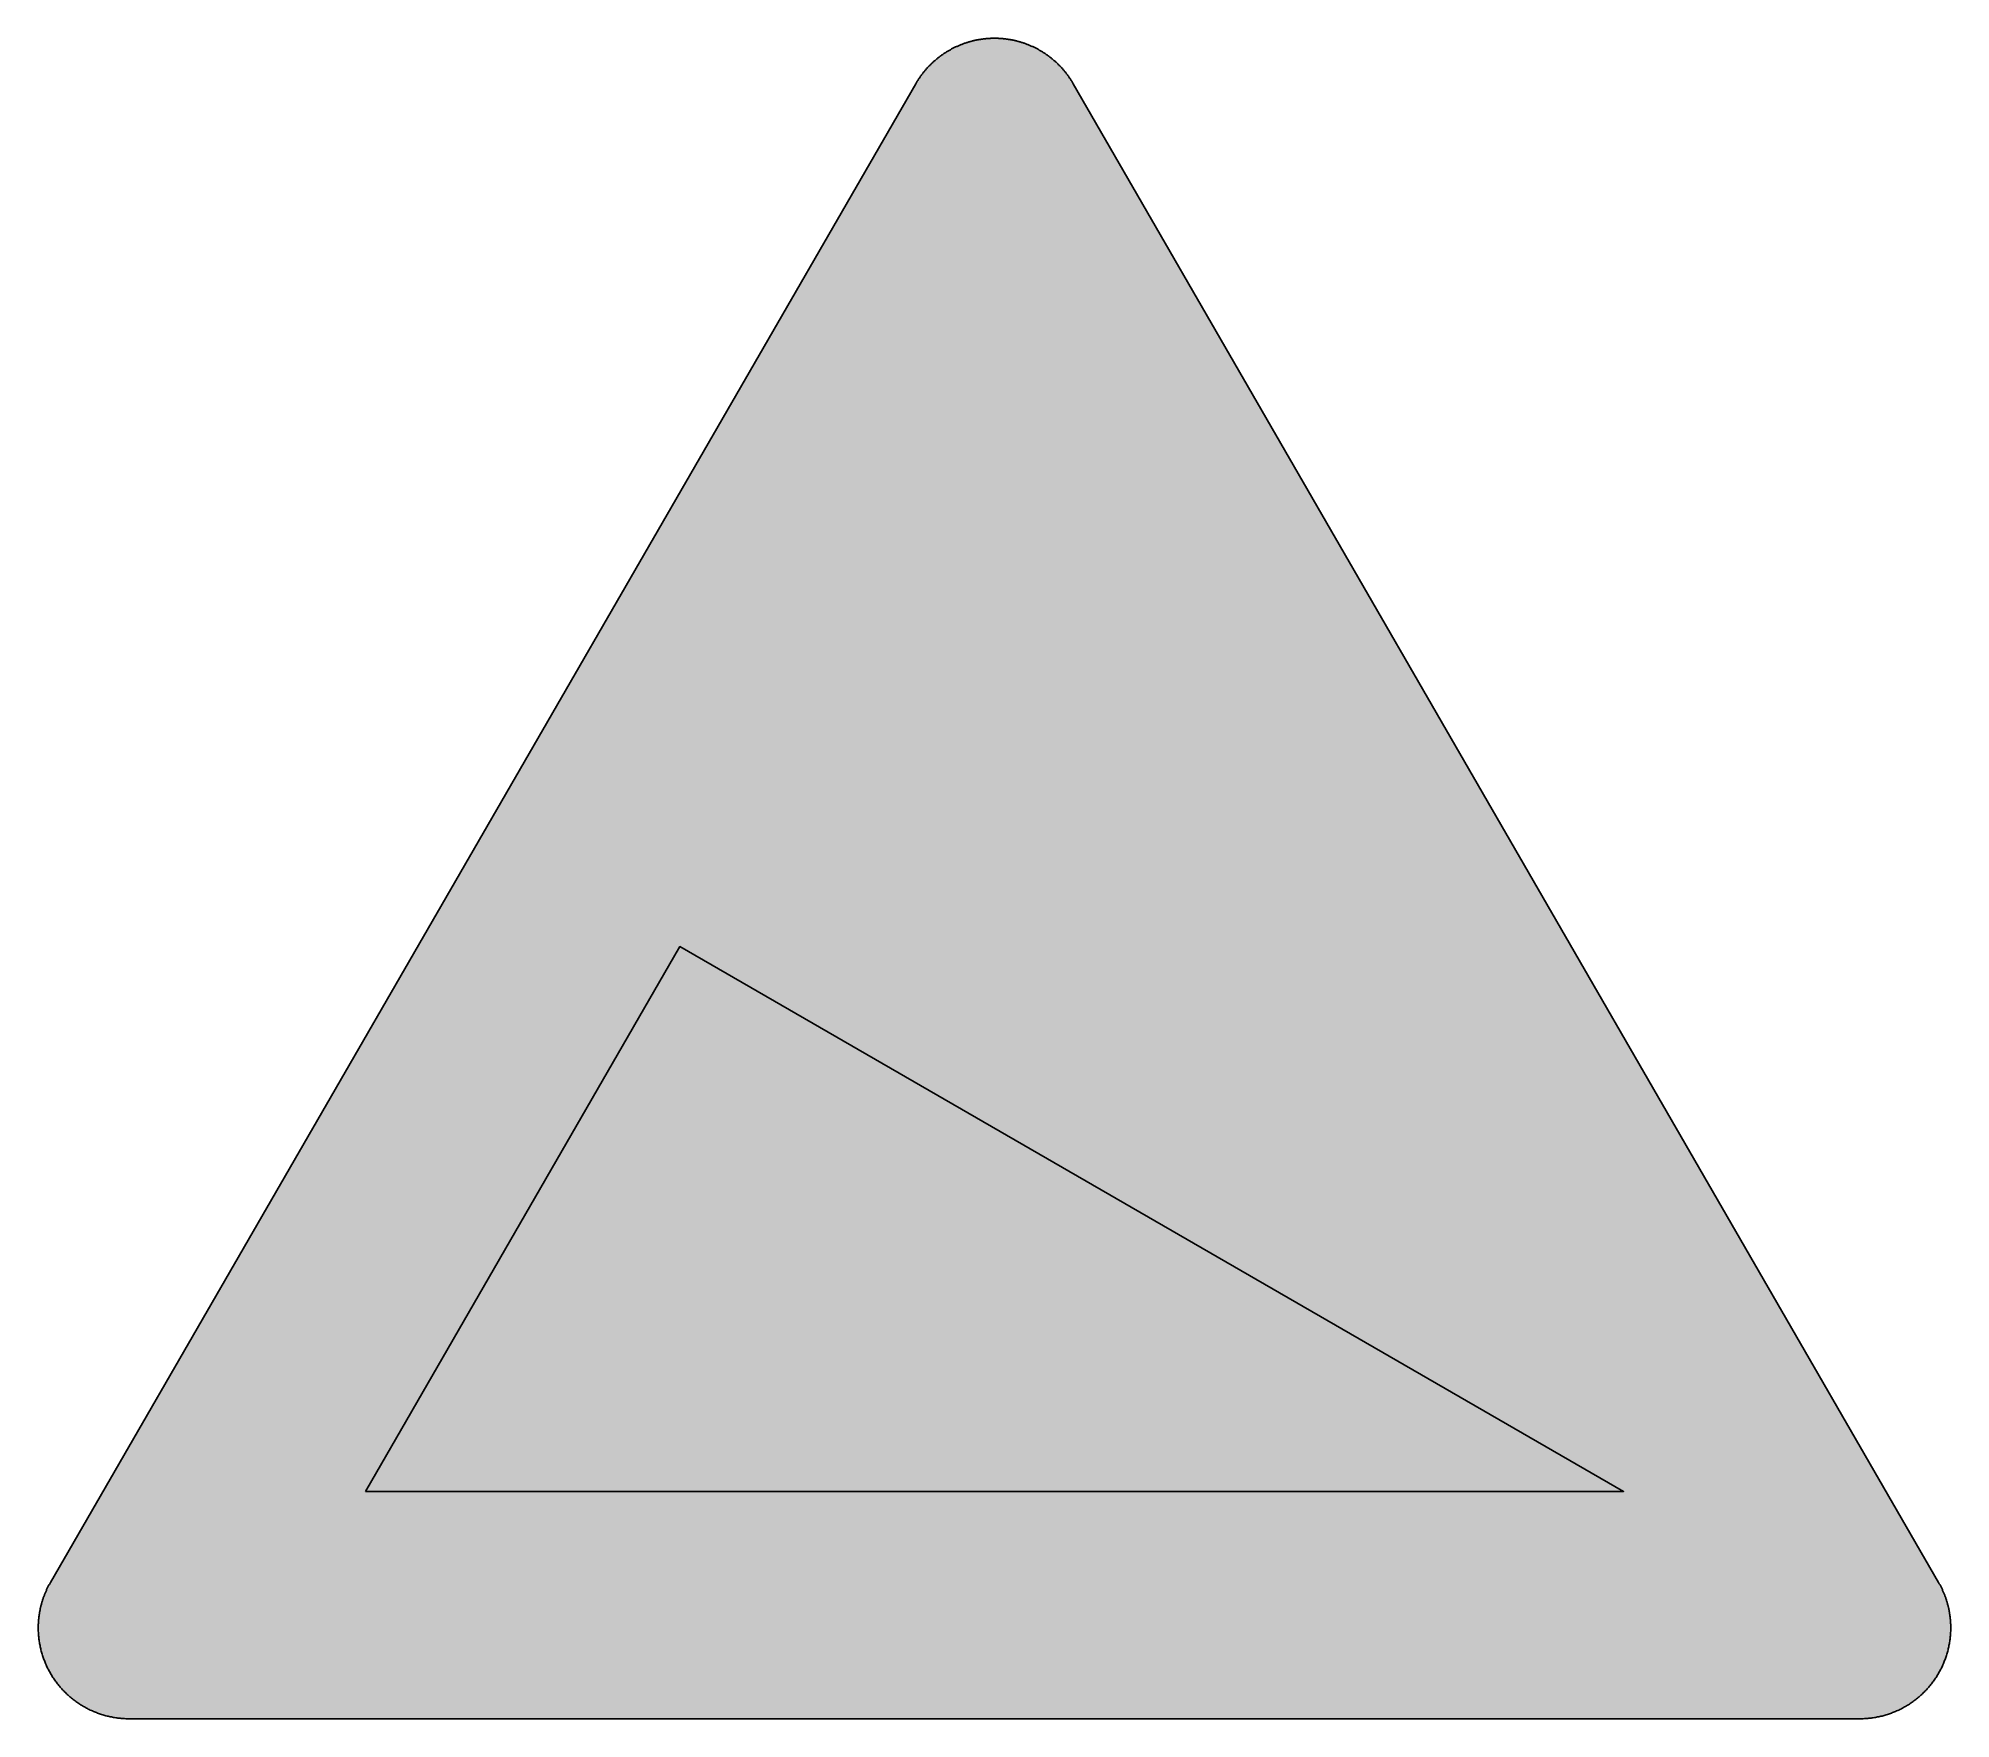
# Model space of a CAD drawing. Header units: millimetres. Extents: x 0 to 297, y 0 to 261.
import ezdxf

# ---------------------------------------------------------------- set-up
doc = ezdxf.new("R2010")
doc.units = ezdxf.units.MM

msp = doc.modelspace()

# ---------------------------------------------------------------- hatches: boundary and pattern name
for color, points in [(254, [(14.1633, 0.0526), (13.9878, 0.0533), (13.8125, 0.0559), (13.6373, 0.061), (13.462, 0.0686), (13.2893, 0.0787), (13.114, 0.0914), (12.9413, 0.1041), (12.7686, 0.1194), (12.5959, 0.1397), (12.4231, 0.16), (12.2504, 0.1803), (12.0777, 0.2057), (11.9075, 0.2337), (11.7373, 0.2616), (11.5672, 0.2921), (11.397, 0.3251), (11.2268, 0.3607), (11.0592, 0.3962), (10.8915, 0.4369), (10.7239, 0.4775), (10.5562, 0.5207), (10.3886, 0.5664), (10.2235, 0.6121), (10.0584, 0.6604), (9.8933, 0.7137), (9.7307, 0.7645), (9.5682, 0.8204), (9.4056, 0.8788), (9.2431, 0.9373), (9.083, 0.9982), (8.923, 1.0617), (8.763, 1.1252), (8.6055, 1.1938), (8.4455, 1.2624), (8.2906, 1.331), (8.1331, 1.4046), (7.9781, 1.4783), (7.8232, 1.5545), (7.6708, 1.6332), (7.5184, 1.7145), (7.366, 1.7958), (7.2161, 1.8796), (7.0663, 1.966), (6.919, 2.0549), (6.7716, 2.1438), (6.6243, 2.2352), (6.4795, 2.3266), (6.3348, 2.4232), (6.19, 2.5197), (6.0477, 2.6187), (5.908, 2.7178), (5.7683, 2.8219), (5.6286, 2.9261), (5.4915, 3.0302), (5.3543, 3.1394), (5.2197, 3.2487), (5.0851, 3.3579), (4.953, 3.4722), (4.8209, 3.5865), (4.6914, 3.7033), (4.5644, 3.8202), (4.4348, 3.9395), (4.3104, 4.0615), (4.1859, 4.1859), (4.0615, 4.3104), (3.9395, 4.4374), (3.8202, 4.5644), (3.7033, 4.6914), (3.5865, 4.8235), (3.4722, 4.953), (3.3579, 5.0876), (3.2487, 5.2197), (3.1369, 5.3543), (3.0302, 5.4915), (2.9235, 5.6286), (2.8194, 5.7683), (2.7178, 5.908), (2.6187, 6.0503), (2.5197, 6.19), (2.4232, 6.3348), (2.3266, 6.4795), (2.2352, 6.6243), (2.1438, 6.7716), (2.0523, 6.919), (1.966, 7.0663), (1.8796, 7.2161), (1.7958, 7.366), (1.7145, 7.5184), (1.6332, 7.6708), (1.5545, 7.8232), (1.4783, 7.9781), (1.4046, 8.1331), (1.331, 8.2906), (1.2598, 8.4455), (1.1913, 8.6055), (1.1252, 8.763), (1.0592, 8.923), (0.9982, 9.083), (0.9373, 9.2431), (0.8763, 9.4056), (0.8204, 9.5682), (0.7645, 9.7307), (0.7112, 9.8933), (0.6604, 10.0584), (0.6121, 10.2235), (0.5639, 10.3911), (0.5207, 10.5562), (0.4775, 10.7239), (0.4343, 10.8915), (0.3962, 11.0592), (0.3607, 11.2268), (0.3251, 11.397), (0.2921, 11.5672), (0.2616, 11.7373), (0.2311, 11.9075), (0.2057, 12.0802), (0.1803, 12.2504), (0.1575, 12.4231), (0.1372, 12.5959), (0.1194, 12.7686), (0.1041, 12.9413), (0.0889, 13.114), (0.0787, 13.2893), (0.0686, 13.462), (0.061, 13.6373), (0.0559, 13.8125), (0.0508, 13.9878), (0.0508, 14.163), (0.0508, 14.2773), (0.0533, 14.3942), (0.0559, 14.511), (0.0584, 14.6253), (0.0635, 14.7422), (0.0686, 14.859), (0.0737, 14.9733), (0.0813, 15.0901), (0.0889, 15.2044), (0.0991, 15.3187), (0.1092, 15.4356), (0.1194, 15.5499), (0.1321, 15.6642), (0.1448, 15.7785), (0.1575, 15.8953), (0.1727, 16.0096), (0.188, 16.1239), (0.2032, 16.2382), (0.221, 16.35), (0.2413, 16.4643), (0.2591, 16.5786), (0.2794, 16.6929), (0.2997, 16.8046), (0.3226, 16.9189), (0.3454, 17.0307), (0.3708, 17.145), (0.3937, 17.2568), (0.4191, 17.3685), (0.447, 17.4803), (0.475, 17.592), (0.5029, 17.7038), (0.5334, 17.8156), (0.5613, 17.9273), (0.5944, 18.0365), (0.6248, 18.1483), (0.6579, 18.2575), (0.6934, 18.3693), (0.7264, 18.4785), (0.762, 18.5877), (0.8001, 18.6969), (0.8382, 18.8062), (0.8763, 18.9128), (0.9144, 19.0221), (0.955, 19.1313), (0.9957, 19.238), (1.0389, 19.3446), (1.0795, 19.4539), (1.1252, 19.5605), (1.1684, 19.6647), (1.2141, 19.7714), (1.2598, 19.878), (1.3081, 19.9822), (1.3564, 20.0889), (1.4046, 20.193), (1.4554, 20.2971), (1.5062, 20.4013), (1.557, 20.5054), (1.6104, 20.607), (1.6637, 20.7112), (1.717, 20.8128), (1.7729, 20.9144), (1.8263, 21.016), (1.8847, 21.1176), (1.9406, 21.2192), (136.2523, 253.8501), (136.3091, 253.9492), (136.3675, 254.0483), (136.4285, 254.1473), (136.4894, 254.2464), (136.5504, 254.3454), (136.6139, 254.442), (136.6774, 254.5385), (136.7409, 254.635), (136.8044, 254.7315), (136.8704, 254.8255), (136.9365, 254.922), (137.0025, 255.016), (137.0711, 255.11), (137.1397, 255.2014), (137.2083, 255.2954), (137.2794, 255.3868), (137.3505, 255.4783), (137.4216, 255.5672), (137.4927, 255.6586), (137.5664, 255.7475), (137.6401, 255.8364), (137.7137, 255.9253), (137.7874, 256.0117), (137.8636, 256.098), (137.9398, 256.1844), (138.016, 256.2708), (138.0947, 256.3546), (138.1735, 256.4409), (138.2522, 256.5222), (138.3309, 256.606), (138.4122, 256.6899), (138.4935, 256.7711), (138.5748, 256.8524), (138.6586, 256.9312), (138.7399, 257.0124), (138.8237, 257.0912), (138.9075, 257.1699), (138.9939, 257.2461), (139.0802, 257.3249), (139.1641, 257.4011), (139.253, 257.4747), (139.3393, 257.5509), (139.4282, 257.6246), (139.5171, 257.6982), (139.606, 257.7719), (139.6949, 257.843), (139.7864, 257.9141), (139.8778, 257.9853), (139.9692, 258.0564), (140.0607, 258.125), (140.1547, 258.1935), (140.2486, 258.2596), (140.3426, 258.3282), (140.4366, 258.3942), (140.5331, 258.4602), (140.6296, 258.5237), (140.7262, 258.5872), (140.8227, 258.6507), (140.9192, 258.7142), (141.0183, 258.7752), (141.1173, 258.8362), (141.2164, 258.8946), (141.3154, 258.9555), (141.4145, 259.014), (141.5161, 259.0698), (141.6177, 259.1283), (141.7193, 259.1841), (141.8209, 259.2375), (141.9225, 259.2934), (142.0266, 259.3467), (142.1308, 259.3975), (142.2324, 259.4508), (142.3365, 259.5016), (142.4407, 259.5499), (142.5473, 259.6007), (142.6515, 259.6464), (142.7556, 259.6947), (142.8623, 259.7404), (142.969, 259.7861), (143.0757, 259.8318), (143.1823, 259.875), (143.289, 259.9182), (143.3957, 259.9588), (143.5049, 259.9995), (143.6116, 260.0401), (143.7208, 260.0808), (143.83, 260.1189), (143.9393, 260.1544), (144.0485, 260.1925), (144.1577, 260.2281), (144.2669, 260.2636), (144.3761, 260.2967), (144.4879, 260.3297), (144.5971, 260.3627), (144.7089, 260.3932), (144.8206, 260.4237), (144.9299, 260.4516), (145.0416, 260.4821), (145.1534, 260.5075), (145.2651, 260.5354), (145.3794, 260.5608), (145.4912, 260.5862), (145.603, 260.6091), (145.7173, 260.6319), (145.829, 260.6548), (145.9433, 260.6751), (146.0551, 260.6954), (146.1694, 260.7158), (146.2837, 260.7335), (146.398, 260.7513), (146.5123, 260.7666), (146.6266, 260.7818), (146.7409, 260.797), (146.8552, 260.8123), (146.9695, 260.825), (147.0838, 260.8351), (147.2006, 260.8478), (147.3149, 260.858), (147.4292, 260.8656), (147.5461, 260.8732), (147.6604, 260.8809), (147.7772, 260.8859), (147.8915, 260.8936), (148.0083, 260.8961), (148.1226, 260.9012), (148.2395, 260.9037), (148.3563, 260.9037), (148.4706, 260.9037), (148.5875, 260.9037), (148.7043, 260.9037), (148.8186, 260.9012), (148.9354, 260.8961), (149.0523, 260.8936), (149.1666, 260.8859), (149.2834, 260.8809), (149.3977, 260.8732), (149.512, 260.8656), (149.6289, 260.858), (149.7432, 260.8478), (149.8575, 260.8351), (149.9743, 260.825), (150.0886, 260.8123), (150.2029, 260.797), (150.3172, 260.7818), (150.4315, 260.7666), (150.5458, 260.7513), (150.6601, 260.7335), (150.7744, 260.7158), (150.8862, 260.6954), (151.0005, 260.6751), (151.1148, 260.6548), (151.2265, 260.6319), (151.3408, 260.6091), (151.4526, 260.5862), (151.5643, 260.5608), (151.6761, 260.5354), (151.7879, 260.5075), (151.8996, 260.4821), (152.0114, 260.4516), (152.1231, 260.4237), (152.2349, 260.3932), (152.3467, 260.3627), (152.4559, 260.3297), (152.5676, 260.2967), (152.6769, 260.2636), (152.7861, 260.2281), (152.8953, 260.1925), (153.0045, 260.1544), (153.1137, 260.1189), (153.223, 260.0808), (153.3296, 260.0401), (153.4389, 259.9995), (153.5455, 259.9588), (153.6548, 259.9182), (153.7614, 259.875), (153.8681, 259.8318), (153.9748, 259.7861), (154.0789, 259.7404), (154.1856, 259.6947), (154.2923, 259.6464), (154.3964, 259.6007), (154.5006, 259.5499), (154.6047, 259.5016), (154.7089, 259.4508), (154.813, 259.3975), (154.9171, 259.3467), (155.0187, 259.2934), (155.1203, 259.2375), (155.2245, 259.1841), (155.3261, 259.1283), (155.4251, 259.0698), (155.5267, 259.014), (155.6283, 258.9555), (155.7274, 258.8946), (155.8265, 258.8362), (155.9255, 258.7752), (156.022, 258.7142), (156.1211, 258.6507), (156.2176, 258.5872), (156.3141, 258.5237), (156.4107, 258.4602), (156.5046, 258.3942), (156.6012, 258.3282), (156.6951, 258.2596), (156.7866, 258.1935), (156.8806, 258.125), (156.972, 258.0564), (157.066, 257.9853), (157.1574, 257.9141), (157.2463, 257.843), (157.3378, 257.7719), (157.4267, 257.6982), (157.5156, 257.6246), (157.6019, 257.5509), (157.6908, 257.4747), (157.7772, 257.4011), (157.8635, 257.3249), (157.9499, 257.2461), (158.0337, 257.1699), (158.1201, 257.0912), (158.2039, 257.0124), (158.2852, 256.9312), (158.369, 256.8524), (158.4503, 256.7711), (158.5316, 256.6899), (158.6103, 256.606), (158.6916, 256.5222), (158.7703, 256.4409), (158.8491, 256.3546), (158.9253, 256.2708), (159.004, 256.1844), (159.0802, 256.098), (159.1539, 256.0117), (159.2301, 255.9253), (159.3037, 255.8364), (159.3774, 255.7475), (159.451, 255.6586), (159.5222, 255.5672), (159.5933, 255.4783), (159.6644, 255.3868), (159.7355, 255.2954), (159.8041, 255.2014), (159.8727, 255.11), (159.9387, 255.016), (160.0073, 254.922), (160.0733, 254.8255), (160.1368, 254.7315), (160.2029, 254.635), (160.2664, 254.5385), (160.3299, 254.442), (160.3908, 254.3454), (160.4543, 254.2464), (160.5153, 254.1473), (160.5737, 254.0483), (160.6347, 253.9492), (160.6906, 253.8476), (295.0023, 21.2192), (295.0591, 21.1176), (295.115, 21.016), (295.1709, 20.9144), (295.2267, 20.8128), (295.2801, 20.7112), (295.3334, 20.607), (295.3868, 20.5054), (295.4376, 20.4013), (295.4884, 20.2971), (295.5392, 20.193), (295.5874, 20.0889), (295.6357, 19.9822), (295.6814, 19.878), (295.7297, 19.7714), (295.7754, 19.6647), (295.8186, 19.5605), (295.8617, 19.4539), (295.9049, 19.3446), (295.9481, 19.238), (295.9887, 19.1313), (296.0294, 19.0221), (296.0675, 18.9128), (296.1056, 18.8062), (296.1437, 18.6969), (296.1792, 18.5877), (296.2148, 18.4785), (296.2504, 18.3693), (296.2834, 18.2575), (296.3164, 18.1483), (296.3494, 18.0365), (296.3799, 17.9273), (296.4104, 17.8156), (296.4409, 17.7038), (296.4688, 17.592), (296.4967, 17.4803), (296.5221, 17.3685), (296.5475, 17.2568), (296.5729, 17.145), (296.5958, 17.0307), (296.6212, 16.9189), (296.6415, 16.8046), (296.6644, 16.6929), (296.6822, 16.5786), (296.7025, 16.4643), (296.7203, 16.35), (296.738, 16.2382), (296.7558, 16.1239), (296.7711, 16.0096), (296.7838, 15.8953), (296.799, 15.7785), (296.8117, 15.6642), (296.8244, 15.5499), (296.8346, 15.4356), (296.8447, 15.3187), (296.8523, 15.2044), (296.86, 15.0901), (296.8676, 14.9733), (296.8752, 14.859), (296.8803, 14.7422), (296.8828, 14.6253), (296.8879, 14.511), (296.8904, 14.3942), (296.8904, 14.2773), (296.8904, 14.163), (296.8904, 13.9878), (296.8879, 13.8125), (296.8828, 13.6373), (296.8752, 13.462), (296.865, 13.2893), (296.8523, 13.114), (296.8396, 12.9413), (296.8219, 12.7686), (296.8041, 12.5959), (296.7838, 12.4231), (296.7609, 12.2504), (296.738, 12.0802), (296.7101, 11.9075), (296.6822, 11.7373), (296.6517, 11.5672), (296.6187, 11.397), (296.5831, 11.2268), (296.545, 11.0592), (296.5069, 10.8915), (296.4663, 10.7239), (296.4231, 10.5562), (296.3774, 10.3911), (296.3316, 10.2235), (296.2808, 10.0584), (296.23, 9.8933), (296.1767, 9.7307), (296.1234, 9.5682), (296.0649, 9.4056), (296.0065, 9.2431), (295.9456, 9.083), (295.8821, 8.923), (295.8186, 8.763), (295.75, 8.6055), (295.6814, 8.4455), (295.6103, 8.2906), (295.5392, 8.1331), (295.463, 7.9781), (295.3868, 7.8232), (295.3106, 7.6708), (295.2293, 7.5184), (295.148, 7.366), (295.0642, 7.2161), (294.9778, 7.0663), (294.8889, 6.919), (294.8, 6.7716), (294.7086, 6.6243), (294.6146, 6.4795), (294.5206, 6.3348), (294.4241, 6.19), (294.325, 6.0503), (294.226, 5.908), (294.1218, 5.7683), (294.0177, 5.6286), (293.9136, 5.4915), (293.8043, 5.3543), (293.6951, 5.2197), (293.5859, 5.0876), (293.4716, 4.953), (293.3573, 4.8235), (293.2405, 4.6914), (293.1236, 4.5644), (293.0042, 4.4374), (292.8823, 4.3104), (292.7579, 4.1859), (292.6334, 4.0615), (292.5089, 3.9395), (292.3794, 3.8202), (292.2524, 3.7033), (292.1203, 3.5865), (291.9908, 3.4722), (291.8562, 3.3579), (291.7241, 3.2487), (291.5895, 3.1394), (291.4523, 3.0302), (291.3151, 2.9261), (291.1754, 2.8219), (291.0357, 2.7178), (290.8935, 2.6187), (290.7513, 2.5197), (290.609, 2.4232), (290.4642, 2.3266), (290.3195, 2.2352), (290.1721, 2.1438), (290.0248, 2.0549), (289.8775, 1.966), (289.7276, 1.8796), (289.5778, 1.7958), (289.4254, 1.7145), (289.273, 1.6332), (289.118, 1.5545), (288.9656, 1.4783), (288.8107, 1.4046), (288.6532, 1.331), (288.4957, 1.2624), (288.3383, 1.1938), (288.1808, 1.1252), (288.0208, 1.0617), (287.8607, 0.9982), (287.7007, 0.9373), (287.5382, 0.8788), (287.3756, 0.8204), (287.213, 0.7645), (287.0479, 0.7137), (286.8854, 0.6604), (286.7203, 0.6121), (286.5526, 0.5664), (286.3875, 0.5207), (286.2199, 0.4775), (286.0523, 0.4369), (285.8846, 0.3962), (285.7144, 0.3607), (285.5468, 0.3251), (285.3766, 0.2921), (285.2064, 0.2616), (285.0363, 0.2337), (284.8635, 0.2057), (284.6934, 0.1803), (284.5206, 0.16), (284.3479, 0.1397), (284.1752, 0.1194), (284.0025, 0.1041), (283.8272, 0.0914), (283.6545, 0.0787), (283.4792, 0.0686), (283.3065, 0.061), (283.1313, 0.0559), (282.956, 0.0533), (282.7807, 0.0508)]), (59, [(50.8261, 35.3304), (99.6488, 119.8965), (246.1204, 35.3304)])]:
    msp.add_hatch(color=color).paths.add_polyline_path(points)
h = msp.add_hatch(color=22)
h.paths.add_polyline_path([(14.1633, 5.3442), (13.9344, 5.3467), (13.7084, 5.3543), (13.4849, 5.3696), (13.2613, 5.3873), (13.0378, 5.4127), (12.8194, 5.4458), (12.6009, 5.4813), (12.385, 5.522), (12.1717, 5.5677), (11.9583, 5.621), (11.7475, 5.6769), (11.5392, 5.7404), (11.3335, 5.8064), (11.1303, 5.8776), (10.9296, 5.9538), (10.729, 6.035), (10.5334, 6.1214), (10.3378, 6.2128), (10.1473, 6.3068), (9.9593, 6.4084), (9.7714, 6.5126), (9.5885, 6.6192), (9.4082, 6.7335), (9.2304, 6.8504), (9.0576, 6.9698), (8.8849, 7.0942), (8.7173, 7.2238), (8.5522, 7.3584), (8.3896, 7.493), (8.2321, 7.6352), (8.0772, 7.7775), (7.9273, 7.9273), (7.7775, 8.0772), (7.6352, 8.2321), (7.493, 8.3922), (7.3558, 8.5522), (7.2238, 8.7173), (7.0942, 8.8849), (6.9698, 9.0576), (6.8504, 9.2329), (6.7335, 9.4082), (6.6192, 9.5885), (6.5126, 9.7739), (6.4084, 9.9593), (6.3068, 10.1473), (6.2128, 10.3403), (6.1214, 10.5334), (6.035, 10.729), (5.9538, 10.9296), (5.8776, 11.1303), (5.8064, 11.3335), (5.7404, 11.5392), (5.6769, 11.7475), (5.621, 11.9583), (5.5677, 12.1717), (5.522, 12.385), (5.4813, 12.6009), (5.4432, 12.8194), (5.4127, 13.0404), (5.3873, 13.2613), (5.3696, 13.4849), (5.3543, 13.7084), (5.3467, 13.9344), (5.3416, 14.163), (5.3442, 14.2342), (5.3442, 14.3078), (5.3442, 14.3789), (5.3467, 14.4526), (5.3492, 14.5237), (5.3543, 14.5974), (5.3569, 14.6685), (5.3619, 14.7422), (5.367, 14.8133), (5.3721, 14.8869), (5.3797, 14.9581), (5.3848, 15.0292), (5.3924, 15.1003), (5.4, 15.174), (5.4102, 15.2451), (5.4178, 15.3162), (5.428, 15.3873), (5.4381, 15.4584), (5.4483, 15.5296), (5.461, 15.6007), (5.4737, 15.6718), (5.4864, 15.7429), (5.4991, 15.814), (5.5118, 15.8852), (5.527, 15.9563), (5.5423, 16.0249), (5.5575, 16.096), (5.5728, 16.1671), (5.5905, 16.2357), (5.6083, 16.3068), (5.6261, 16.3754), (5.6439, 16.444), (5.6617, 16.5151), (5.682, 16.5837), (5.7023, 16.6522), (5.7226, 16.7208), (5.7429, 16.7919), (5.7658, 16.8605), (5.7887, 16.9266), (5.8115, 16.9951), (5.8344, 17.0637), (5.8572, 17.1323), (5.8826, 17.2009), (5.908, 17.2669), (5.9334, 17.3355), (5.9588, 17.4015), (5.9868, 17.4676), (6.0147, 17.5362), (6.0427, 17.6022), (6.0706, 17.6682), (6.0985, 17.7343), (6.129, 17.8003), (6.1595, 17.8664), (6.19, 17.9299), (6.2205, 17.9959), (6.2509, 18.0619), (6.284, 18.1254), (6.317, 18.1915), (6.35, 18.255), (6.383, 18.3185), (6.4186, 18.382), (6.4541, 18.4455), (6.4897, 18.509), (6.5253, 18.5725), (140.8356, 251.2042), (140.909, 251.3305), (140.9852, 251.4549), (141.064, 251.5794), (141.1453, 251.7013), (141.2265, 251.8232), (141.3129, 251.9426), (141.3967, 252.0594), (141.4856, 252.1763), (141.5745, 252.2906), (141.666, 252.4023), (141.7599, 252.5141), (141.8539, 252.6233), (141.9504, 252.73), (142.0495, 252.8367), (142.1486, 252.9408), (142.2502, 253.0424), (142.3518, 253.144), (142.4559, 253.2431), (142.5626, 253.3396), (142.6693, 253.4336), (142.7785, 253.5276), (142.8877, 253.619), (142.9995, 253.7104), (143.1112, 253.7968), (143.2255, 253.8832), (143.3424, 253.967), (143.4592, 254.0483), (143.576, 254.1295), (143.6954, 254.2083), (143.8173, 254.2845), (143.9393, 254.3581), (144.0612, 254.4318), (144.1856, 254.5004), (144.3126, 254.569), (144.4371, 254.635), (144.5666, 254.701), (144.6936, 254.762), (144.8232, 254.823), (144.9553, 254.8814), (145.0848, 254.9373), (145.2194, 254.9906), (145.3515, 255.0414), (145.4861, 255.0922), (145.6207, 255.1405), (145.7579, 255.1836), (145.8951, 255.2268), (146.0322, 255.2675), (146.1694, 255.3081), (146.3091, 255.3437), (146.4488, 255.3792), (146.591, 255.4097), (146.7307, 255.4402), (146.873, 255.4681), (147.0152, 255.491), (147.16, 255.5138), (147.3022, 255.5342), (147.447, 255.5519), (147.5918, 255.5697), (147.7391, 255.5824), (147.8839, 255.5926), (148.0312, 255.6027), (148.176, 255.6078), (148.3233, 255.6104), (148.4706, 255.6129), (148.6179, 255.6104), (148.7653, 255.6078), (148.9126, 255.6027), (149.0599, 255.5926), (149.2047, 255.5824), (149.3495, 255.5697), (149.4942, 255.5519), (149.639, 255.5342), (149.7838, 255.5138), (149.926, 255.491), (150.0683, 255.4681), (150.2105, 255.4402), (150.3528, 255.4097), (150.4925, 255.3792), (150.6347, 255.3437), (150.7719, 255.3081), (150.9116, 255.2675), (151.0487, 255.2268), (151.1859, 255.1836), (151.323, 255.1405), (151.4577, 255.0922), (151.5923, 255.0414), (151.7244, 254.9906), (151.8564, 254.9373), (151.9885, 254.8814), (152.1206, 254.823), (152.2501, 254.762), (152.3771, 254.701), (152.5041, 254.635), (152.6311, 254.569), (152.7581, 254.5004), (152.8801, 254.4318), (153.0045, 254.3581), (153.1264, 254.2845), (153.2458, 254.2083), (153.3652, 254.1295), (153.4846, 254.0483), (153.6014, 253.967), (153.7157, 253.8832), (153.83, 253.7968), (153.9443, 253.7104), (154.0561, 253.619), (154.1653, 253.5276), (154.2745, 253.4336), (154.3812, 253.3396), (154.4879, 253.2431), (154.592, 253.144), (154.6936, 253.0424), (154.7952, 252.9408), (154.8943, 252.8367), (154.9933, 252.73), (155.0899, 252.6233), (155.1838, 252.5141), (155.2778, 252.4023), (155.3693, 252.2906), (155.4582, 252.1763), (155.5471, 252.0594), (155.6334, 251.9426), (155.7172, 251.8232), (155.7985, 251.7013), (155.8798, 251.5794), (155.9585, 251.4549), (156.0347, 251.3305), (156.1109, 251.2035), (290.4201, 18.5734), (290.4541, 18.509), (290.4896, 18.4455), (290.5252, 18.382), (290.5608, 18.3185), (290.5938, 18.255), (290.6268, 18.1915), (290.6598, 18.1254), (290.6903, 18.0619), (290.7233, 17.9959), (290.7538, 17.9299), (290.7843, 17.8664), (290.8148, 17.8003), (290.8452, 17.7343), (290.8732, 17.6682), (290.9011, 17.6022), (290.9291, 17.5362), (290.957, 17.4676), (290.9824, 17.4015), (291.0103, 17.3355), (291.0357, 17.2669), (291.0611, 17.2009), (291.084, 17.1323), (291.1094, 17.0637), (291.1323, 16.9951), (291.1551, 16.9266), (291.178, 16.8605), (291.1983, 16.7919), (291.2212, 16.7208), (291.2415, 16.6522), (291.2618, 16.5837), (291.2796, 16.5151), (291.2999, 16.444), (291.3177, 16.3754), (291.3355, 16.3068), (291.3532, 16.2357), (291.3685, 16.1671), (291.3863, 16.096), (291.4015, 16.0249), (291.4167, 15.9563), (291.4294, 15.8852), (291.4447, 15.814), (291.4574, 15.7429), (291.4701, 15.6718), (291.4828, 15.6007), (291.4929, 15.5296), (291.5031, 15.4584), (291.5133, 15.3873), (291.5234, 15.3162), (291.5336, 15.2451), (291.5412, 15.174), (291.5488, 15.1003), (291.5564, 15.0292), (291.5641, 14.9581), (291.5691, 14.8869), (291.5768, 14.8133), (291.5818, 14.7422), (291.5844, 14.6685), (291.5895, 14.5974), (291.592, 14.5237), (291.5945, 14.4526), (291.5971, 14.3789), (291.5996, 14.3078), (291.5996, 14.2342), (291.5996, 14.163), (291.5971, 13.9344), (291.5895, 13.7084), (291.5742, 13.4849), (291.5539, 13.2613), (291.5285, 13.0404), (291.498, 12.8194), (291.4625, 12.6009), (291.4218, 12.385), (291.3736, 12.1717), (291.3228, 11.9583), (291.2643, 11.7475), (291.2034, 11.5392), (291.1373, 11.3335), (291.0637, 11.1303), (290.9875, 10.9296), (290.9062, 10.729), (290.8198, 10.5334), (290.7309, 10.3403), (290.6344, 10.1473), (290.5354, 9.9593), (290.4312, 9.7739), (290.322, 9.5885), (290.2102, 9.4082), (290.0934, 9.2329), (289.974, 9.0576), (289.847, 8.8849), (289.72, 8.7173), (289.5854, 8.5522), (289.4482, 8.3922), (289.3085, 8.2321), (289.1638, 8.0772), (289.0164, 7.9273), (288.8666, 7.7775), (288.7116, 7.6352), (288.5516, 7.493), (288.3916, 7.3584), (288.2265, 7.2238), (288.0563, 7.0942), (287.8861, 6.9698), (287.7109, 6.8504), (287.5331, 6.7335), (287.3527, 6.6192), (287.1699, 6.5126), (286.9844, 6.4084), (286.7965, 6.3068), (286.6034, 6.2128), (286.4104, 6.1214), (286.2148, 6.035), (286.0142, 5.9538), (285.8135, 5.8776), (285.6103, 5.8064), (285.4046, 5.7404), (285.1963, 5.6769), (284.9855, 5.621), (284.7721, 5.5677), (284.5587, 5.522), (284.3428, 5.4813), (284.1244, 5.4458), (283.9034, 5.4127), (283.6824, 5.3873), (283.4589, 5.3696), (283.2354, 5.3543), (283.0093, 5.3467), (282.7807, 5.3442)])
h.paths.add_polyline_path([(44.716, 31.8026), (148.4725, 211.5167), (252.2305, 31.8026)], flags=16)
h = msp.add_hatch(color=59)
edge = h.paths.add_edge_path()
edge.add_line((119.4082, 117.6514), (125.5959, 114.0795))
edge.add_line((125.5959, 114.0795), (125.9103, 114.1374))
edge.add_line((125.9103, 114.1374), (126.2304, 114.1984))
edge.add_line((126.2304, 114.1984), (126.5555, 114.2644))
edge.add_line((126.5555, 114.2644), (126.8882, 114.3305))
edge.add_line((126.8882, 114.3305), (127.2261, 114.4016))
edge.add_line((127.2261, 114.4016), (127.569, 114.4753))
edge.add_line((127.569, 114.4753), (127.9169, 114.5515))
edge.add_line((127.9169, 114.5515), (128.27, 114.6327))
edge.add_line((128.27, 114.6327), (128.6256, 114.714))
edge.add_line((128.6256, 114.714), (128.9888, 114.8029))
edge.add_line((128.9888, 114.8029), (129.3546, 114.8918))
edge.add_line((129.3546, 114.8918), (129.7229, 114.9858))
edge.add_line((129.7229, 114.9858), (130.0963, 115.0849))
edge.add_line((130.0963, 115.0849), (130.4722, 115.1865))
edge.add_line((130.4722, 115.1865), (130.8532, 115.2906))
edge.add_line((130.8532, 115.2906), (131.2367, 115.4024))
edge.add_line((131.2367, 115.4024), (131.6228, 115.5167))
edge.add_line((131.6228, 115.5167), (132.0089, 115.636))
edge.add_line((132.0089, 115.636), (132.4, 115.758))
edge.add_line((132.4, 115.758), (132.7937, 115.885))
edge.add_line((132.7937, 115.885), (133.1874, 116.0196))
edge.add_line((133.1874, 116.0196), (133.5837, 116.1567))
edge.add_line((133.5837, 116.1567), (133.9799, 116.299))
edge.add_line((133.9799, 116.299), (134.3787, 116.4463))
edge.add_line((134.3787, 116.4463), (134.78, 116.5987))
edge.add_line((134.78, 116.5987), (135.1788, 116.7562))
edge.add_line((135.1788, 116.7562), (135.5801, 116.9187))
edge.add_line((135.5801, 116.9187), (135.9814, 117.0864))
edge.add_line((135.9814, 117.0864), (136.3828, 117.2616))
edge.add_line((136.3828, 117.2616), (136.7841, 117.442))
edge.add_line((136.7841, 117.442), (137.1829, 117.6274))
edge.add_line((137.1829, 117.6274), (137.5842, 117.8179))
edge.add_line((137.5842, 117.8179), (137.983, 118.016))
edge.add_line((137.983, 118.016), (138.3817, 118.2192))
edge.add_line((138.3817, 118.2192), (138.778, 118.43))
edge.add_line((138.778, 118.43), (139.1717, 118.6459))
edge.add_line((139.1717, 118.6459), (139.5654, 118.8695))
edge.add_line((139.5654, 118.8695), (139.9565, 119.1006))
edge.add_line((139.9565, 119.1006), (140.3452, 119.3368))
edge.add_line((140.3452, 119.3368), (140.7338, 119.5781))
edge.add_line((140.7338, 119.5781), (141.1173, 119.8296))
edge.add_line((141.1173, 119.8296), (141.4983, 120.0861))
edge.add_line((141.4983, 120.0861), (141.8768, 120.3503))
edge.add_line((141.8768, 120.3503), (142.2527, 120.6221))
edge.add_line((142.2527, 120.6221), (142.6235, 120.9015))
edge.add_line((142.6235, 120.9015), (142.9893, 121.1859))
edge.add_line((142.9893, 121.1859), (143.3525, 121.4806))
edge.add_line((143.3525, 121.4806), (143.7132, 121.7828))
edge.add_line((143.7132, 121.7828), (144.0688, 122.0927))
edge.add_line((144.0688, 122.0927), (144.4168, 122.4102))
edge.add_line((144.4168, 122.4102), (144.7622, 122.7353))
edge.add_line((144.7622, 122.7353), (145.1026, 123.0681))
edge.add_line((145.1026, 123.0681), (145.4379, 123.411))
edge.add_line((145.4379, 123.411), (145.7655, 123.759))
edge.add_line((145.7655, 123.759), (146.0906, 124.1196))
edge.add_line((146.0906, 124.1196), (146.4081, 124.4854))
edge.add_line((146.4081, 124.4854), (146.718, 124.8613))
edge.add_line((146.718, 124.8613), (147.0228, 125.2474))
edge.add_line((147.0228, 125.2474), (147.32, 125.6411))
edge.add_line((147.32, 125.6411), (147.6121, 126.0424))
edge.add_line((147.6121, 126.0424), (147.894, 126.4539))
edge.add_line((147.894, 126.4539), (148.1709, 126.8755))
edge.add_line((148.1709, 126.8755), (148.4401, 127.3048))
edge.add_line((148.4401, 127.3048), (148.6992, 127.7468))
edge.add_line((148.6992, 127.7468), (148.9253, 128.1405))
edge.add_line((148.9253, 128.1405), (149.1412, 128.5342))
edge.add_line((149.1412, 128.5342), (149.3469, 128.9202))
edge.add_line((149.3469, 128.9202), (149.545, 129.3038))
edge.add_line((149.545, 129.3038), (149.7355, 129.6848))
edge.add_line((149.7355, 129.6848), (149.9133, 130.0607))
edge.add_line((149.9133, 130.0607), (150.0861, 130.4341))
edge.add_line((150.0861, 130.4341), (150.2486, 130.8024))
edge.add_line((150.2486, 130.8024), (150.401, 131.1656))
edge.add_line((150.401, 131.1656), (150.5458, 131.5263))
edge.add_line((150.5458, 131.5263), (150.6804, 131.8844))
edge.add_line((150.6804, 131.8844), (150.8074, 132.2375))
edge.add_line((150.8074, 132.2375), (150.9243, 132.588))
edge.add_line((150.9243, 132.588), (151.0335, 132.9334))
edge.add_line((151.0335, 132.9334), (151.1351, 133.2763))
edge.add_line((151.1351, 133.2763), (151.2265, 133.6142))
edge.add_line((151.2265, 133.6142), (151.3078, 133.9494))
edge.add_line((151.3078, 133.9494), (151.3815, 134.2822))
edge.add_line((151.3815, 134.2822), (151.4475, 134.6098))
edge.add_line((151.4475, 134.6098), (151.5034, 134.935))
edge.add_line((151.5034, 134.935), (151.5516, 135.255))
edge.add_line((151.5516, 135.255), (151.5923, 135.5725))
edge.add_line((151.5923, 135.5725), (151.6228, 135.8849))
edge.add_line((151.6228, 135.8849), (151.6456, 136.1948))
edge.add_line((151.6456, 136.1948), (151.6583, 136.5021))
edge.add_line((151.6583, 136.5021), (151.6634, 136.8044))
edge.add_line((151.6634, 136.8044), (151.6609, 137.1041))
edge.add_line((151.6609, 137.1041), (151.6482, 137.3988))
edge.add_line((151.6482, 137.3988), (151.6278, 137.6909))
edge.add_line((151.6278, 137.6909), (151.5974, 137.9804))
edge.add_line((151.5974, 137.9804), (151.5593, 138.2649))
edge.add_line((151.5593, 138.2649), (151.5135, 138.5468))
edge.add_line((151.5135, 138.5468), (151.4602, 138.8262))
edge.add_line((151.4602, 138.8262), (151.3967, 139.1006))
edge.add_line((151.3967, 139.1006), (151.3256, 139.3723))
edge.add_line((151.3256, 139.3723), (151.2468, 139.6416))
edge.add_line((151.2468, 139.6416), (151.1579, 139.9057))
edge.add_line((151.1579, 139.9057), (151.064, 140.1674))
edge.add_line((151.064, 140.1674), (150.9573, 140.4264))
edge.add_line((150.9573, 140.4264), (150.8455, 140.6804))
edge.add_line((150.8455, 140.6804), (150.7236, 140.9344))
edge.add_line((150.7236, 140.9344), (150.5966, 141.1808))
edge.add_line((150.5966, 141.1808), (150.4569, 141.4272))
edge.add_line((150.4569, 141.4272), (150.3121, 141.6685))
edge.add_line((150.3121, 141.6685), (150.1597, 141.9073))
edge.add_line((150.1597, 141.9073), (149.9972, 142.1435))
edge.add_line((149.9972, 142.1435), (149.827, 142.3746))
edge.add_line((149.827, 142.3746), (149.6492, 142.6058))
edge.add_line((149.6492, 142.6058), (149.4612, 142.8293))
edge.add_line((149.4612, 142.8293), (149.2682, 143.0528))
edge.add_line((149.2682, 143.0528), (149.065, 143.2738))
edge.add_line((149.065, 143.2738), (148.8542, 143.4897))
edge.add_line((148.8542, 143.4897), (148.6357, 143.703))
edge.add_line((148.6357, 143.703), (148.4097, 143.9139))
edge.add_line((148.4097, 143.9139), (148.176, 144.1196))
edge.add_line((148.176, 144.1196), (147.9321, 144.3228))
edge.add_line((147.9321, 144.3228), (147.6807, 144.526))
edge.add_line((147.6807, 144.526), (147.4241, 144.7241))
edge.add_line((147.4241, 144.7241), (147.1574, 144.9172))
edge.add_line((147.1574, 144.9172), (146.8831, 145.1102))
edge.add_line((146.8831, 145.1102), (146.6012, 145.2982))
edge.add_line((146.6012, 145.2982), (146.3116, 145.4836))
edge.add_line((146.3116, 145.4836), (146.0144, 145.6665))
edge.add_line((146.0144, 145.6665), (145.7071, 145.8468))
edge.add_line((145.7071, 145.8468), (145.4633, 145.9865))
edge.add_line((145.4633, 145.9865), (145.2169, 146.1211))
edge.add_line((145.2169, 146.1211), (144.968, 146.2481))
edge.add_line((144.968, 146.2481), (144.719, 146.3726))
edge.add_line((144.719, 146.3726), (144.4676, 146.492))
edge.add_line((144.4676, 146.492), (144.2161, 146.6037))
edge.add_line((144.2161, 146.6037), (143.9621, 146.7104))
edge.add_line((143.9621, 146.7104), (143.7107, 146.8145))
edge.add_line((143.7107, 146.8145), (143.4541, 146.9085))
edge.add_line((143.4541, 146.9085), (143.2001, 147))
edge.add_line((143.2001, 147), (142.9436, 147.0838))
edge.add_line((142.9436, 147.0838), (142.687, 147.1625))
edge.add_line((142.687, 147.1625), (142.428, 147.2362))
edge.add_line((142.428, 147.2362), (142.1689, 147.3022))
edge.add_line((142.1689, 147.3022), (141.9098, 147.3632))
edge.add_line((141.9098, 147.3632), (141.6507, 147.4165))
edge.add_line((141.6507, 147.4165), (141.3916, 147.4622))
edge.add_line((141.3916, 147.4622), (141.13, 147.5054))
edge.add_line((141.13, 147.5054), (140.8709, 147.5384))
edge.add_line((140.8709, 147.5384), (140.6093, 147.5664))
edge.add_line((140.6093, 147.5664), (140.3477, 147.5867))
edge.add_line((140.3477, 147.5867), (140.0861, 147.5994))
edge.add_line((140.0861, 147.5994), (139.827, 147.607))
edge.add_line((139.827, 147.607), (139.5654, 147.607))
edge.add_line((139.5654, 147.607), (139.3038, 147.5994))
edge.add_line((139.3038, 147.5994), (139.0421, 147.5842))
edge.add_line((139.0421, 147.5842), (138.7805, 147.5613))
edge.add_line((138.7805, 147.5613), (138.5189, 147.5334))
edge.add_line((138.5189, 147.5334), (138.2598, 147.4953))
edge.add_line((138.2598, 147.4953), (137.9982, 147.4495))
edge.add_line((137.9982, 147.4495), (137.7391, 147.3987))
edge.add_line((137.7391, 147.3987), (137.48, 147.3378))
edge.add_line((137.48, 147.3378), (137.221, 147.2692))
edge.add_line((137.221, 147.2692), (136.9619, 147.193))
edge.add_line((136.9619, 147.193), (136.7053, 147.1092))
edge.add_line((136.7053, 147.1092), (136.4488, 147.0152))
edge.add_line((136.4488, 147.0152), (136.1923, 146.9136))
edge.add_line((136.1923, 146.9136), (135.9357, 146.8044))
edge.add_line((135.9357, 146.8044), (135.6817, 146.685))
edge.add_line((135.6817, 146.685), (135.4277, 146.5605))
edge.add_line((135.4277, 146.5605), (135.1763, 146.4234))
edge.add_line((135.1763, 146.4234), (134.9248, 146.2786))
edge.add_line((134.9248, 146.2786), (134.6733, 146.1262))
edge.add_line((134.6733, 146.1262), (134.4244, 145.9636))
edge.add_line((134.4244, 145.9636), (134.1755, 145.7935))
edge.add_line((134.1755, 145.7935), (133.9291, 145.6131))
edge.add_line((133.9291, 145.6131), (133.6827, 145.4226))
edge.add_line((133.6827, 145.4226), (133.4389, 145.2245))
edge.add_line((133.4389, 145.2245), (133.1976, 145.0162))
edge.add_line((133.1976, 145.0162), (132.9563, 144.7978))
edge.add_line((132.9563, 144.7978), (132.7175, 144.5692))
edge.add_line((132.7175, 144.5692), (132.4788, 144.333))
edge.add_line((132.4788, 144.333), (132.2426, 144.084))
edge.add_line((132.2426, 144.084), (132.0089, 143.8275))
edge.add_line((132.0089, 143.8275), (131.7752, 143.5608))
edge.add_line((131.7752, 143.5608), (131.5441, 143.2839))
edge.add_line((131.5441, 143.2839), (131.3155, 142.9969))
edge.add_line((131.3155, 142.9969), (131.0894, 142.6972))
edge.add_line((131.0894, 142.6972), (130.8659, 142.3899))
edge.add_line((130.8659, 142.3899), (130.6424, 142.0698))
edge.add_line((130.6424, 142.0698), (130.4214, 141.7422))
edge.add_line((130.4214, 141.7422), (130.2055, 141.4018))
edge.add_line((130.2055, 141.4018), (129.9896, 141.0513))
edge.add_line((129.9896, 141.0513), (129.7762, 140.6881))
edge.add_line((129.7762, 140.6881), (129.5984, 140.3756))
edge.add_line((129.5984, 140.3756), (129.4308, 140.0632))
edge.add_line((129.4308, 140.0632), (129.2733, 139.7533))
edge.add_line((129.2733, 139.7533), (129.1234, 139.446))
edge.add_line((129.1234, 139.446), (128.9812, 139.1387))
edge.add_line((128.9812, 139.1387), (128.8491, 138.8339))
edge.add_line((128.8491, 138.8339), (128.7247, 138.5291))
edge.add_line((128.7247, 138.5291), (128.6104, 138.2268))
edge.add_line((128.6104, 138.2268), (128.5037, 137.9271))
edge.add_line((128.5037, 137.9271), (128.4046, 137.6274))
edge.add_line((128.4046, 137.6274), (128.3132, 137.3327))
edge.add_line((128.3132, 137.3327), (128.2319, 137.0381))
edge.add_line((128.2319, 137.0381), (128.1582, 136.7434))
edge.add_line((128.1582, 136.7434), (128.0897, 136.4539))
edge.add_line((128.0897, 136.4539), (128.0312, 136.1643))
edge.add_line((128.0312, 136.1643), (127.9804, 135.8798))
edge.add_line((127.9804, 135.8798), (127.9373, 135.5954))
edge.add_line((127.9373, 135.5954), (127.9017, 135.3134))
edge.add_line((127.9017, 135.3134), (127.8738, 135.034))
edge.add_line((127.8738, 135.034), (127.8509, 134.7546))
edge.add_line((127.8509, 134.7546), (127.8382, 134.4803))
edge.add_line((127.8382, 134.4803), (127.8306, 134.2085))
edge.add_line((127.8306, 134.2085), (127.8306, 133.9393))
edge.add_line((127.8306, 133.9393), (127.8382, 133.67))
edge.add_line((127.8382, 133.67), (127.8534, 133.4059))
edge.add_line((127.8534, 133.4059), (127.8738, 133.1443))
edge.add_line((127.8738, 133.1443), (127.9017, 132.8852))
edge.add_line((127.9017, 132.8852), (127.9347, 132.6286))
edge.add_line((127.9347, 132.6286), (127.9754, 132.3746))
edge.add_line((127.9754, 132.3746), (128.0236, 132.1232))
edge.add_line((128.0236, 132.1232), (128.077, 131.8743))
edge.add_line((128.077, 131.8743), (128.1354, 131.6279))
edge.add_line((128.1354, 131.6279), (128.2014, 131.3866))
edge.add_line((128.2014, 131.3866), (128.2725, 131.1478))
edge.add_line((128.2725, 131.1478), (128.3513, 130.9116))
edge.add_line((128.3513, 130.9116), (128.4351, 130.6779))
edge.add_line((128.4351, 130.6779), (128.524, 130.4493))
edge.add_line((128.524, 130.4493), (128.618, 130.2207))
edge.add_line((128.618, 130.2207), (128.7196, 129.9997))
edge.add_line((128.7196, 129.9997), (128.8237, 129.7788))
edge.add_line((128.8237, 129.7788), (128.9355, 129.5629))
edge.add_line((128.9355, 129.5629), (129.0523, 129.3495))
edge.add_line((129.0523, 129.3495), (129.1742, 129.1412))
edge.add_line((129.1742, 129.1412), (129.3012, 128.9329))
edge.add_line((129.3012, 128.9329), (129.4333, 128.7323))
edge.add_line((129.4333, 128.7323), (129.5679, 128.5342))
edge.add_line((129.5679, 128.5342), (129.7102, 128.3386))
edge.add_line((129.7102, 128.3386), (129.8575, 128.1481))
edge.add_line((129.8575, 128.1481), (130.0074, 127.9601))
edge.add_line((130.0074, 127.9601), (130.1623, 127.7772))
edge.add_line((130.1623, 127.7772), (130.3223, 127.5969))
edge.add_line((130.3223, 127.5969), (130.4874, 127.4216))
edge.add_line((130.4874, 127.4216), (130.6551, 127.2489))
edge.add_line((130.6551, 127.2489), (130.8278, 127.0838))
edge.add_line((130.8278, 127.0838), (131.003, 126.9187))
edge.add_line((131.003, 126.9187), (131.1834, 126.7612))
edge.add_line((131.1834, 126.7612), (131.3688, 126.6063))
edge.add_line((131.3688, 126.6063), (131.5568, 126.4539))
edge.add_line((131.5568, 126.4539), (131.7498, 126.3091))
edge.add_line((131.7498, 126.3091), (131.9454, 126.1669))
edge.add_line((131.9454, 126.1669), (132.1435, 126.0297))
edge.add_line((132.1435, 126.0297), (132.3467, 125.8951))
edge.add_line((132.3467, 125.8951), (132.5524, 125.7681))
edge.add_line((132.5524, 125.7681), (132.7607, 125.6436))
edge.add_line((132.7607, 125.6436), (132.8547, 125.5903))
edge.add_line((132.8547, 125.5903), (132.9487, 125.537))
edge.add_line((132.9487, 125.537), (133.0427, 125.4862))
edge.add_line((133.0427, 125.4862), (133.1366, 125.4379))
edge.add_line((133.1366, 125.4379), (133.2332, 125.3896))
edge.add_line((133.2332, 125.3896), (133.3271, 125.3414))
edge.add_line((133.3271, 125.3414), (133.4211, 125.2957))
edge.add_line((133.4211, 125.2957), (133.5151, 125.2499))
edge.add_line((133.5151, 125.2499), (133.6065, 125.2093))
edge.add_line((133.6065, 125.2093), (133.7005, 125.1661))
edge.add_line((133.7005, 125.1661), (133.7945, 125.1255))
edge.add_line((133.7945, 125.1255), (133.8885, 125.0874))
edge.add_line((133.8885, 125.0874), (133.9825, 125.0493))
edge.add_line((133.9825, 125.0493), (134.0739, 125.0112))
edge.add_line((134.0739, 125.0112), (134.1679, 124.9756))
edge.add_line((134.1679, 124.9756), (134.2619, 124.9426))
edge.add_line((134.2619, 124.9426), (134.3533, 124.9096))
edge.add_line((134.3533, 124.9096), (134.4473, 124.8766))
edge.add_line((134.4473, 124.8766), (134.5387, 124.8461))
edge.add_line((134.5387, 124.8461), (134.6327, 124.8181))
edge.add_line((134.6327, 124.8181), (134.7241, 124.7877))
edge.add_line((134.7241, 124.7877), (134.8181, 124.7623))
edge.add_line((134.8181, 124.7623), (134.9096, 124.7369))
edge.add_line((134.9096, 124.7369), (135.001, 124.7115))
edge.add_line((135.001, 124.7115), (135.095, 124.6886))
edge.add_line((135.095, 124.6886), (135.1864, 124.6657))
edge.add_line((135.1864, 124.6657), (135.2779, 124.6429))
edge.add_line((135.2779, 124.6429), (135.3693, 124.6226))
edge.add_line((135.3693, 124.6226), (135.4607, 124.6048))
edge.add_line((135.4607, 124.6048), (135.5522, 124.587))
edge.add_line((135.5522, 124.587), (135.6436, 124.5692))
edge.add_line((135.6436, 124.5692), (135.7351, 124.5514))
edge.add_line((135.7351, 124.5514), (135.8265, 124.5387))
edge.add_line((135.8265, 124.5387), (135.9179, 124.5235))
edge.add_line((135.9179, 124.5235), (136.0094, 124.5108))
edge.add_line((136.0094, 124.5108), (136.1008, 124.4981))
edge.add_line((136.1008, 124.4981), (136.1923, 124.4879))
edge.add_line((136.1923, 124.4879), (136.2812, 124.4778))
edge.add_line((136.2812, 124.4778), (136.3726, 124.4702))
edge.add_line((136.3726, 124.4702), (136.4615, 124.4625))
edge.add_line((136.4615, 124.4625), (136.5529, 124.4549))
edge.add_line((136.5529, 124.4549), (136.6444, 124.4473))
edge.add_line((136.6444, 124.4473), (136.7333, 124.4422))
edge.add_line((136.7333, 124.4422), (136.8222, 124.4397))
edge.add_line((136.8222, 124.4397), (136.9136, 124.4371))
edge.add_line((136.9136, 124.4371), (137.0025, 124.4346))
edge.add_line((137.0025, 124.4346), (137.0914, 124.4321))
edge.add_line((137.0914, 124.4321), (137.1829, 124.4321))
edge.add_line((137.1829, 124.4321), (137.2718, 124.4321))
edge.add_line((137.2718, 124.4321), (137.3607, 124.4321))
edge.add_line((137.3607, 124.4321), (137.4496, 124.4346))
edge.add_line((137.4496, 124.4346), (137.5385, 124.4371))
edge.add_line((137.5385, 124.4371), (137.6274, 124.4422))
edge.add_line((137.6274, 124.4422), (137.7163, 124.4473))
edge.add_line((137.7163, 124.4473), (137.8052, 124.4524))
edge.add_line((137.8052, 124.4524), (137.8941, 124.4575))
edge.add_line((137.8941, 124.4575), (137.983, 124.4651))
edge.add_line((137.983, 124.4651), (138.0719, 124.4727))
edge.add_line((138.0719, 124.4727), (138.1582, 124.4803))
edge.add_line((138.1582, 124.4803), (138.2471, 124.4905))
edge.add_line((138.2471, 124.4905), (138.3335, 124.5006))
edge.add_line((138.3335, 124.5006), (138.4224, 124.5108))
edge.add_line((138.4224, 124.5108), (138.5113, 124.5235))
edge.add_line((138.5113, 124.5235), (138.5976, 124.5362))
edge.add_line((138.5976, 124.5362), (138.3157, 124.333))
edge.add_line((138.3157, 124.333), (138.0287, 124.1349))
edge.add_line((138.0287, 124.1349), (137.7417, 123.9418))
edge.add_line((137.7417, 123.9418), (137.4496, 123.7539))
edge.add_line((137.4496, 123.7539), (137.1549, 123.5685))
edge.add_line((137.1549, 123.5685), (136.8577, 123.3881))
edge.add_line((136.8577, 123.3881), (136.5606, 123.2103))
edge.add_line((136.5606, 123.2103), (136.2583, 123.0376))
edge.add_line((136.2583, 123.0376), (135.9535, 122.87))
edge.add_line((135.9535, 122.87), (135.6487, 122.7049))
edge.add_line((135.6487, 122.7049), (135.3414, 122.5448))
edge.add_line((135.3414, 122.5448), (135.0315, 122.3874))
edge.add_line((135.0315, 122.3874), (134.7216, 122.235))
edge.add_line((134.7216, 122.235), (134.4092, 122.0851))
edge.add_line((134.4092, 122.0851), (134.0942, 121.9378))
edge.add_line((134.0942, 121.9378), (133.7793, 121.7955))
edge.add_line((133.7793, 121.7955), (133.4618, 121.6558))
edge.add_line((133.4618, 121.6558), (133.1443, 121.5187))
edge.add_line((133.1443, 121.5187), (132.8268, 121.3866))
edge.add_line((132.8268, 121.3866), (132.5067, 121.2571))
edge.add_line((132.5067, 121.2571), (132.1867, 121.1301))
edge.add_line((132.1867, 121.1301), (131.8641, 121.0056))
edge.add_line((131.8641, 121.0056), (131.5441, 120.8862))
edge.add_line((131.5441, 120.8862), (131.2215, 120.7668))
edge.add_line((131.2215, 120.7668), (130.8989, 120.6525))
edge.add_line((130.8989, 120.6525), (130.5789, 120.5408))
edge.add_line((130.5789, 120.5408), (130.2563, 120.4316))
edge.add_line((130.2563, 120.4316), (129.9337, 120.3249))
edge.add_line((129.9337, 120.3249), (129.6111, 120.2207))
edge.add_line((129.6111, 120.2207), (129.2885, 120.1191))
edge.add_line((129.2885, 120.1191), (128.9685, 120.0201))
edge.add_line((128.9685, 120.0201), (128.6485, 119.9236))
edge.add_line((128.6485, 119.9236), (128.3284, 119.827))
edge.add_line((128.3284, 119.827), (128.0084, 119.7356))
edge.add_line((128.0084, 119.7356), (127.6909, 119.6442))
edge.add_line((127.6909, 119.6442), (127.3734, 119.5578))
edge.add_line((127.3734, 119.5578), (127.0584, 119.4714))
edge.add_line((127.0584, 119.4714), (126.7435, 119.3876))
edge.add_line((126.7435, 119.3876), (126.431, 119.3038))
edge.add_line((126.431, 119.3038), (126.1186, 119.2225))
edge.add_line((126.1186, 119.2225), (125.8087, 119.1438))
edge.add_line((125.8087, 119.1438), (125.4989, 119.0676))
edge.add_line((125.4989, 119.0676), (125.1941, 118.9914))
edge.add_line((125.1941, 118.9914), (124.8893, 118.9177))
edge.add_line((124.8893, 118.9177), (124.587, 118.8441))
edge.add_line((124.587, 118.8441), (124.2873, 118.7729))
edge.add_line((124.2873, 118.7729), (123.9901, 118.7044))
edge.add_line((123.9901, 118.7044), (123.6929, 118.6358))
edge.add_line((123.6929, 118.6358), (123.4008, 118.5672))
edge.add_line((123.4008, 118.5672), (123.1113, 118.5012))
edge.add_line((123.1113, 118.5012), (122.8242, 118.4351))
edge.add_line((122.8242, 118.4351), (122.5398, 118.3716))
edge.add_line((122.5398, 118.3716), (122.2604, 118.3081))
edge.add_line((122.2604, 118.3081), (121.981, 118.2446))
edge.add_line((121.981, 118.2446), (121.7066, 118.1837))
edge.add_line((121.7066, 118.1837), (121.4374, 118.1227))
edge.add_line((121.4374, 118.1227), (121.1682, 118.0617))
edge.add_line((121.1682, 118.0617), (120.9065, 118.0033))
edge.add_line((120.9065, 118.0033), (120.6449, 117.9424))
edge.add_line((120.6449, 117.9424), (120.3884, 117.8839))
edge.add_line((120.3884, 117.8839), (120.1369, 117.8255))
edge.add_line((120.1369, 117.8255), (119.8905, 117.7671))
edge.add_line((119.8905, 117.7671), (119.6467, 117.7087))
edge.add_line((119.6467, 117.7087), (119.4079, 117.6503))
edge = h.paths.add_edge_path(flags=16)
edge.add_line((136.241, 128.7089), (136.1059, 128.7856))
edge.add_line((136.1059, 128.7856), (135.9713, 128.8669))
edge.add_line((135.9713, 128.8669), (135.8417, 128.9482))
edge.add_line((135.8417, 128.9482), (135.7122, 129.0345))
edge.add_line((135.7122, 129.0345), (135.5827, 129.1184))
edge.add_line((135.5827, 129.1184), (135.4582, 129.2073))
edge.add_line((135.4582, 129.2073), (135.3337, 129.2962))
edge.add_line((135.3337, 129.2962), (135.2118, 129.3876))
edge.add_line((135.2118, 129.3876), (135.0924, 129.4816))
edge.add_line((135.0924, 129.4816), (134.9756, 129.5756))
edge.add_line((134.9756, 129.5756), (134.8613, 129.6721))
edge.add_line((134.8613, 129.6721), (134.747, 129.7711))
edge.add_line((134.747, 129.7711), (134.6378, 129.8727))
edge.add_line((134.6378, 129.8727), (134.5311, 129.9743))
edge.add_line((134.5311, 129.9743), (134.427, 130.0785))
edge.add_line((134.427, 130.0785), (134.3228, 130.1852))
edge.add_line((134.3228, 130.1852), (134.2238, 130.2944))
edge.add_line((134.2238, 130.2944), (134.1298, 130.4061))
edge.add_line((134.1298, 130.4061), (134.0358, 130.5179))
edge.add_line((134.0358, 130.5179), (133.9469, 130.6322))
edge.add_line((133.9469, 130.6322), (133.858, 130.7516))
edge.add_line((133.858, 130.7516), (133.7767, 130.871))
edge.add_line((133.7767, 130.871), (133.6954, 130.9929))
edge.add_line((133.6954, 130.9929), (133.6192, 131.1148))
edge.add_line((133.6192, 131.1148), (133.5456, 131.2418))
edge.add_line((133.5456, 131.2418), (133.477, 131.3713))
edge.add_line((133.477, 131.3713), (133.411, 131.5009))
edge.add_line((133.411, 131.5009), (133.35, 131.6355))
edge.add_line((133.35, 131.6355), (133.2916, 131.7701))
edge.add_line((133.2916, 131.7701), (133.2382, 131.9073))
edge.add_line((133.2382, 131.9073), (133.1874, 132.047))
edge.add_line((133.1874, 132.047), (133.1417, 132.1918))
edge.add_line((133.1417, 132.1918), (133.1011, 132.3365))
edge.add_line((133.1011, 132.3365), (133.063, 132.4839))
edge.add_line((133.063, 132.4839), (133.03, 132.6337))
edge.add_line((133.03, 132.6337), (133.002, 132.7861))
edge.add_line((133.002, 132.7861), (132.9792, 132.9436))
edge.add_line((132.9792, 132.9436), (132.9588, 133.1011))
edge.add_line((132.9588, 133.1011), (132.9461, 133.2611))
edge.add_line((132.9461, 133.2611), (132.936, 133.4237))
edge.add_line((132.936, 133.4237), (132.9309, 133.5913))
edge.add_line((132.9309, 133.5913), (132.9334, 133.7589))
edge.add_line((132.9334, 133.7589), (132.9385, 133.9317))
edge.add_line((132.9385, 133.9317), (132.9487, 134.1044))
edge.add_line((132.9487, 134.1044), (132.9665, 134.2822))
edge.add_line((132.9665, 134.2822), (132.9868, 134.4625))
edge.add_line((132.9868, 134.4625), (133.0147, 134.6429))
edge.add_line((133.0147, 134.6429), (133.0477, 134.8283))
edge.add_line((133.0477, 134.8283), (133.0858, 135.0188))
edge.add_line((133.0858, 135.0188), (133.129, 135.2093))
edge.add_line((133.129, 135.2093), (133.1798, 135.4023))
edge.add_line((133.1798, 135.4023), (133.2332, 135.6004))
edge.add_line((133.2332, 135.6004), (133.2967, 135.8011))
edge.add_line((133.2967, 135.8011), (133.3627, 136.0043))
edge.add_line((133.3627, 136.0043), (133.4364, 136.21))
edge.add_line((133.4364, 136.21), (133.5176, 136.4183))
edge.add_line((133.5176, 136.4183), (133.604, 136.6317))
edge.add_line((133.604, 136.6317), (133.6954, 136.8476))
edge.add_line((133.6954, 136.8476), (133.7945, 137.066))
edge.add_line((133.7945, 137.066), (133.9012, 137.287))
edge.add_line((133.9012, 137.287), (134.0129, 137.5131))
edge.add_line((134.0129, 137.5131), (134.1323, 137.7391))
edge.add_line((134.1323, 137.7391), (134.2593, 137.9728))
edge.add_line((134.2593, 137.9728), (134.3914, 138.2065))
edge.add_line((134.3914, 138.2065), (134.526, 138.4351))
edge.add_line((134.526, 138.4351), (134.6606, 138.6586))
edge.add_line((134.6606, 138.6586), (134.7978, 138.872))
edge.add_line((134.7978, 138.872), (134.9324, 139.0828))
edge.add_line((134.9324, 139.0828), (135.0696, 139.286))
edge.add_line((135.0696, 139.286), (135.2067, 139.4816))
edge.add_line((135.2067, 139.4816), (135.3439, 139.6721))
edge.add_line((135.3439, 139.6721), (135.4836, 139.8575))
edge.add_line((135.4836, 139.8575), (135.6233, 140.0353))
edge.add_line((135.6233, 140.0353), (135.7605, 140.208))
edge.add_line((135.7605, 140.208), (135.9002, 140.3731))
edge.add_line((135.9002, 140.3731), (136.0424, 140.5331))
edge.add_line((136.0424, 140.5331), (136.1821, 140.6881))
edge.add_line((136.1821, 140.6881), (136.3218, 140.8354))
edge.add_line((136.3218, 140.8354), (136.464, 140.9802))
edge.add_line((136.464, 140.9802), (136.6037, 141.1148))
edge.add_line((136.6037, 141.1148), (136.746, 141.2469))
edge.add_line((136.746, 141.2469), (136.8882, 141.3739))
edge.add_line((136.8882, 141.3739), (137.0305, 141.4932))
edge.add_line((137.0305, 141.4932), (137.1727, 141.6075))
edge.add_line((137.1727, 141.6075), (137.3149, 141.7168))
edge.add_line((137.3149, 141.7168), (137.4572, 141.8209))
edge.add_line((137.4572, 141.8209), (137.602, 141.92))
edge.add_line((137.602, 141.92), (137.7442, 142.0139))
edge.add_line((137.7442, 142.0139), (137.8864, 142.1003))
edge.add_line((137.8864, 142.1003), (138.0287, 142.1841))
edge.add_line((138.0287, 142.1841), (138.1735, 142.2629))
edge.add_line((138.1735, 142.2629), (138.3157, 142.334))
edge.add_line((138.3157, 142.334), (138.4579, 142.4026))
edge.add_line((138.4579, 142.4026), (138.6002, 142.4661))
edge.add_line((138.6002, 142.4661), (138.745, 142.5245))
edge.add_line((138.745, 142.5245), (138.8872, 142.5778))
edge.add_line((138.8872, 142.5778), (139.0294, 142.6261))
edge.add_line((139.0294, 142.6261), (139.1717, 142.6693))
edge.add_line((139.1717, 142.6693), (139.3139, 142.7074))
edge.add_line((139.3139, 142.7074), (139.4562, 142.7429))
edge.add_line((139.4562, 142.7429), (139.5959, 142.7734))
edge.add_line((139.5959, 142.7734), (139.7381, 142.7988))
edge.add_line((139.7381, 142.7988), (139.8778, 142.8191))
edge.add_line((139.8778, 142.8191), (140.02, 142.8369))
edge.add_line((140.02, 142.8369), (140.1597, 142.8496))
edge.add_line((140.1597, 142.8496), (140.2994, 142.8572))
edge.add_line((140.2994, 142.8572), (140.4391, 142.8623))
edge.add_line((140.4391, 142.8623), (140.5788, 142.8623))
edge.add_line((140.5788, 142.8623), (140.716, 142.8572))
edge.add_line((140.716, 142.8572), (140.8557, 142.8496))
edge.add_line((140.8557, 142.8496), (140.9929, 142.8394))
edge.add_line((140.9929, 142.8394), (141.13, 142.8217))
edge.add_line((141.13, 142.8217), (141.2672, 142.8039))
edge.add_line((141.2672, 142.8039), (141.4018, 142.7785))
edge.add_line((141.4018, 142.7785), (141.539, 142.7531))
edge.add_line((141.539, 142.7531), (141.6736, 142.7201))
edge.add_line((141.6736, 142.7201), (141.8082, 142.687))
edge.add_line((141.8082, 142.687), (141.9403, 142.6489))
edge.add_line((141.9403, 142.6489), (142.0724, 142.6083))
edge.add_line((142.0724, 142.6083), (142.2044, 142.5626))
edge.add_line((142.2044, 142.5626), (142.3365, 142.5143))
edge.add_line((142.3365, 142.5143), (142.4661, 142.4635))
edge.add_line((142.4661, 142.4635), (142.5956, 142.4076))
edge.add_line((142.5956, 142.4076), (142.7251, 142.3492))
edge.add_line((142.7251, 142.3492), (142.8521, 142.2883))
edge.add_line((142.8521, 142.2883), (142.9791, 142.2248))
edge.add_line((142.9791, 142.2248), (143.1061, 142.1562))
edge.add_line((143.1061, 142.1562), (143.2306, 142.0851))
edge.add_line((143.2306, 142.0851), (143.3805, 141.9987))
edge.add_line((143.3805, 141.9987), (143.5278, 141.9098))
edge.add_line((143.5278, 141.9098), (143.6726, 141.8209))
edge.add_line((143.6726, 141.8209), (143.8148, 141.7295))
edge.add_line((143.8148, 141.7295), (143.9545, 141.638))
edge.add_line((143.9545, 141.638), (144.0942, 141.5466))
edge.add_line((144.0942, 141.5466), (144.2288, 141.4526))
edge.add_line((144.2288, 141.4526), (144.3609, 141.3561))
edge.add_line((144.3609, 141.3561), (144.4904, 141.2596))
edge.add_line((144.4904, 141.2596), (144.6174, 141.1605))
edge.add_line((144.6174, 141.1605), (144.7394, 141.0589))
edge.add_line((144.7394, 141.0589), (144.8587, 140.9548))
edge.add_line((144.8587, 140.9548), (144.9756, 140.8506))
edge.add_line((144.9756, 140.8506), (145.0899, 140.7414))
edge.add_line((145.0899, 140.7414), (145.1991, 140.6322))
edge.add_line((145.1991, 140.6322), (145.3058, 140.5204))
edge.add_line((145.3058, 140.5204), (145.4074, 140.4061))
edge.add_line((145.4074, 140.4061), (145.5064, 140.2893))
edge.add_line((145.5064, 140.2893), (145.6004, 140.1699))
edge.add_line((145.6004, 140.1699), (145.6919, 140.048))
edge.add_line((145.6919, 140.048), (145.7782, 139.921))
edge.add_line((145.7782, 139.921), (145.8595, 139.794))
edge.add_line((145.8595, 139.794), (145.9382, 139.6619))
edge.add_line((145.9382, 139.6619), (146.0119, 139.5273))
edge.add_line((146.0119, 139.5273), (146.0805, 139.3876))
edge.add_line((146.0805, 139.3876), (146.144, 139.2479))
edge.add_line((146.144, 139.2479), (146.2024, 139.1031))
edge.add_line((146.2024, 139.1031), (146.2557, 138.9532))
edge.add_line((146.2557, 138.9532), (146.304, 138.8008))
edge.add_line((146.304, 138.8008), (146.3472, 138.6459))
edge.add_line((146.3472, 138.6459), (146.3853, 138.4859))
edge.add_line((146.3853, 138.4859), (146.4183, 138.3208))
edge.add_line((146.4183, 138.3208), (146.4462, 138.1531))
edge.add_line((146.4462, 138.1531), (146.4666, 137.9804))
edge.add_line((146.4666, 137.9804), (146.4843, 137.8026))
edge.add_line((146.4843, 137.8026), (146.492, 137.6223))
edge.add_line((146.492, 137.6223), (146.497, 137.4343))
edge.add_line((146.497, 137.4343), (146.4945, 137.2438))
edge.add_line((146.4945, 137.2438), (146.4869, 137.0482))
edge.add_line((146.4869, 137.0482), (146.4716, 136.8476))
edge.add_line((146.4716, 136.8476), (146.4513, 136.6444))
edge.add_line((146.4513, 136.6444), (146.4234, 136.4336))
edge.add_line((146.4234, 136.4336), (146.3904, 136.2177))
edge.add_line((146.3904, 136.2177), (146.3497, 135.9967))
edge.add_line((146.3497, 135.9967), (146.3015, 135.7706))
edge.add_line((146.3015, 135.7706), (146.2456, 135.5395))
edge.add_line((146.2456, 135.5395), (146.1846, 135.3007))
edge.add_line((146.1846, 135.3007), (146.116, 135.0569))
edge.add_line((146.116, 135.0569), (146.0398, 134.808))
edge.add_line((146.0398, 134.808), (145.956, 134.554))
edge.add_line((145.956, 134.554), (145.8646, 134.2923))
edge.add_line((145.8646, 134.2923), (145.7655, 134.0256))
edge.add_line((145.7655, 134.0256), (145.6588, 133.7539))
edge.add_line((145.6588, 133.7539), (145.5445, 133.4745))
edge.add_line((145.5445, 133.4745), (145.4226, 133.1874))
edge.add_line((145.4226, 133.1874), (145.2931, 132.8953))
edge.add_line((145.2931, 132.8953), (145.1534, 132.5956))
edge.add_line((145.1534, 132.5956), (145.0061, 132.2908))
edge.add_line((145.0061, 132.2908), (144.8511, 131.9784))
edge.add_line((144.8511, 131.9784), (144.6886, 131.6584))
edge.add_line((144.6886, 131.6584), (144.5158, 131.3307))
edge.add_line((144.5158, 131.3307), (144.3355, 130.998))
edge.add_line((144.3355, 130.998), (144.145, 130.6551))
edge.add_line((144.145, 130.6551), (143.9469, 130.3071))
edge.add_line((143.9469, 130.3071), (143.9215, 130.2639))
edge.add_line((143.9215, 130.2639), (143.8961, 130.2207))
edge.add_line((143.8961, 130.2207), (143.8707, 130.1801))
edge.add_line((143.8707, 130.1801), (143.8453, 130.1369))
edge.add_line((143.8453, 130.1369), (143.8199, 130.0937))
edge.add_line((143.8199, 130.0937), (143.7945, 130.0531))
edge.add_line((143.7945, 130.0531), (143.7691, 130.0099))
edge.add_line((143.7691, 130.0099), (143.7437, 129.9693))
edge.add_line((143.7437, 129.9693), (143.7183, 129.9261))
edge.add_line((143.7183, 129.9261), (143.6929, 129.8854))
edge.add_line((143.6929, 129.8854), (143.6675, 129.8448))
edge.add_line((143.6675, 129.8448), (143.6421, 129.8016))
edge.add_line((143.6421, 129.8016), (143.6167, 129.761))
edge.add_line((143.6167, 129.761), (143.5887, 129.7203))
edge.add_line((143.5887, 129.7203), (143.5633, 129.6797))
edge.add_line((143.5633, 129.6797), (143.5379, 129.6391))
edge.add_line((143.5379, 129.6391), (143.51, 129.5984))
edge.add_line((143.51, 129.5984), (143.4846, 129.5578))
edge.add_line((143.4846, 129.5578), (143.4592, 129.5171))
edge.add_line((143.4592, 129.5171), (143.4313, 129.4765))
edge.add_line((143.4313, 129.4765), (143.4059, 129.4359))
edge.add_line((143.4059, 129.4359), (143.3779, 129.3952))
edge.add_line((143.3779, 129.3952), (143.3525, 129.3571))
edge.add_line((143.3525, 129.3571), (143.3246, 129.3165))
edge.add_line((143.3246, 129.3165), (143.2992, 129.2758))
edge.add_line((143.2992, 129.2758), (143.2712, 129.2377))
edge.add_line((143.2712, 129.2377), (143.2458, 129.1971))
edge.add_line((143.2458, 129.1971), (143.2179, 129.159))
edge.add_line((143.2179, 129.159), (143.19, 129.1209))
edge.add_line((143.19, 129.1209), (143.1646, 129.0803))
edge.add_line((143.1646, 129.0803), (143.1366, 129.0422))
edge.add_line((143.1366, 129.0422), (143.1087, 129.0041))
edge.add_line((143.1087, 129.0041), (143.0807, 128.9634))
edge.add_line((143.0807, 128.9634), (143.0553, 128.9253))
edge.add_line((143.0553, 128.9253), (143.0274, 128.8872))
edge.add_line((143.0274, 128.8872), (142.9995, 128.8491))
edge.add_line((142.9995, 128.8491), (142.9715, 128.811))
edge.add_line((142.9715, 128.811), (142.9436, 128.7729))
edge.add_line((142.9436, 128.7729), (142.9156, 128.7348))
edge.add_line((142.9156, 128.7348), (142.8877, 128.6967))
edge.add_line((142.8877, 128.6967), (142.8598, 128.6612))
edge.add_line((142.8598, 128.6612), (142.8318, 128.6231))
edge.add_line((142.8318, 128.6231), (142.8039, 128.585))
edge.add_line((142.8039, 128.585), (142.7759, 128.5469))
edge.add_line((142.7759, 128.5469), (142.748, 128.5113))
edge.add_line((142.748, 128.5113), (142.7201, 128.4732))
edge.add_line((142.7201, 128.4732), (142.6921, 128.4376))
edge.add_line((142.6921, 128.4376), (142.6642, 128.3995))
edge.add_line((142.6642, 128.3995), (142.6362, 128.364))
edge.add_line((142.6362, 128.364), (142.6083, 128.3259))
edge.add_line((142.6083, 128.3259), (142.5804, 128.2903))
edge.add_line((142.5804, 128.2903), (142.5524, 128.2548))
edge.add_line((142.5524, 128.2548), (142.5219, 128.2192))
edge.add_line((142.5219, 128.2192), (142.494, 128.1811))
edge.add_line((142.494, 128.1811), (142.4661, 128.1455))
edge.add_line((142.4661, 128.1455), (142.4381, 128.11))
edge.add_line((142.4381, 128.11), (142.4076, 128.0744))
edge.add_line((142.4076, 128.0744), (142.3797, 128.0389))
edge.add_line((142.3797, 128.0389), (142.3518, 128.0033))
edge.add_line((142.3518, 128.0033), (142.3238, 127.9677))
edge.add_line((142.3238, 127.9677), (142.2933, 127.9322))
edge.add_line((142.2933, 127.9322), (142.2654, 127.8966))
edge.add_line((142.2654, 127.8966), (142.2375, 127.8611))
edge.add_line((142.2375, 127.8611), (142.207, 127.828))
edge.add_line((142.207, 127.828), (142.1359, 127.8077))
edge.add_line((142.1359, 127.8077), (142.0647, 127.7899))
edge.add_line((142.0647, 127.7899), (141.9911, 127.7722))
edge.add_line((141.9911, 127.7722), (141.9174, 127.7544))
edge.add_line((141.9174, 127.7544), (141.8438, 127.7366))
edge.add_line((141.8438, 127.7366), (141.7676, 127.7214))
edge.add_line((141.7676, 127.7214), (141.6914, 127.7061))
edge.add_line((141.6914, 127.7061), (141.6152, 127.6909))
edge.add_line((141.6152, 127.6909), (141.539, 127.6756))
edge.add_line((141.539, 127.6756), (141.4602, 127.6629))
edge.add_line((141.4602, 127.6629), (141.3815, 127.6502))
edge.add_line((141.3815, 127.6502), (141.3027, 127.6375))
edge.add_line((141.3027, 127.6375), (141.2215, 127.6248))
edge.add_line((141.2215, 127.6248), (141.1402, 127.6147))
edge.add_line((141.1402, 127.6147), (141.0589, 127.6045))
edge.add_line((141.0589, 127.6045), (140.9776, 127.5969))
edge.add_line((140.9776, 127.5969), (140.8938, 127.5867))
edge.add_line((140.8938, 127.5867), (140.81, 127.5817))
edge.add_line((140.81, 127.5817), (140.7262, 127.574))
edge.add_line((140.7262, 127.574), (140.6398, 127.569))
edge.add_line((140.6398, 127.569), (140.556, 127.5639))
edge.add_line((140.556, 127.5639), (140.4696, 127.5613))
edge.add_line((140.4696, 127.5613), (140.3807, 127.5588))
edge.add_line((140.3807, 127.5588), (140.2944, 127.5563))
edge.add_line((140.2944, 127.5563), (140.2055, 127.5563))
edge.add_line((140.2055, 127.5563), (140.1166, 127.5588))
edge.add_line((140.1166, 127.5588), (140.0251, 127.5613))
edge.add_line((140.0251, 127.5613), (139.9362, 127.5639))
edge.add_line((139.9362, 127.5639), (139.8448, 127.569))
edge.add_line((139.8448, 127.569), (139.7508, 127.574))
edge.add_line((139.7508, 127.574), (139.6594, 127.5817))
edge.add_line((139.6594, 127.5817), (139.5654, 127.5893))
edge.add_line((139.5654, 127.5893), (139.4714, 127.5994))
edge.add_line((139.4714, 127.5994), (139.3774, 127.6096))
edge.add_line((139.3774, 127.6096), (139.2834, 127.6223))
edge.add_line((139.2834, 127.6223), (139.1869, 127.635))
edge.add_line((139.1869, 127.635), (139.0904, 127.6502))
edge.add_line((139.0904, 127.6502), (138.9913, 127.668))
edge.add_line((138.9913, 127.668), (138.8948, 127.6858))
edge.add_line((138.8948, 127.6858), (138.7958, 127.7061))
edge.add_line((138.7958, 127.7061), (138.6967, 127.7264))
edge.add_line((138.6967, 127.7264), (138.5976, 127.7493))
edge.add_line((138.5976, 127.7493), (138.496, 127.7747))
edge.add_line((138.496, 127.7747), (138.3944, 127.8001))
edge.add_line((138.3944, 127.8001), (138.2928, 127.828))
edge.add_line((138.2928, 127.828), (138.1912, 127.856))
edge.add_line((138.1912, 127.856), (138.0871, 127.889))
edge.add_line((138.0871, 127.889), (137.983, 127.922))
edge.add_line((137.983, 127.922), (137.8788, 127.955))
edge.add_line((137.8788, 127.955), (137.7747, 127.9931))
edge.add_line((137.7747, 127.9931), (137.668, 128.0312))
edge.add_line((137.668, 128.0312), (137.5639, 128.0719))
edge.add_line((137.5639, 128.0719), (137.4546, 128.1125))
edge.add_line((137.4546, 128.1125), (137.348, 128.1557))
edge.add_line((137.348, 128.1557), (137.2413, 128.2014))
edge.add_line((137.2413, 128.2014), (137.1321, 128.2497))
edge.add_line((137.1321, 128.2497), (137.0228, 128.3005))
edge.add_line((137.0228, 128.3005), (136.9111, 128.3513))
edge.add_line((136.9111, 128.3513), (136.8019, 128.4072))
edge.add_line((136.8019, 128.4072), (136.6901, 128.463))
edge.add_line((136.6901, 128.463), (136.5783, 128.5215))
edge.add_line((136.5783, 128.5215), (136.4666, 128.5799))
edge.add_line((136.4666, 128.5799), (136.3523, 128.6434))
edge.add_line((136.3523, 128.6434), (136.2405, 128.7069))
h = msp.add_hatch(color=59)
h.paths.add_polyline_path([(190.0812, 119.6206), (185.499, 122.2664), (145.9893, 102.3056), (150.5712, 99.6597)])
edge = h.paths.add_edge_path(flags=16)
edge.add_line((161.4096, 126.5813), (161.4729, 126.6901))
edge.add_line((161.4729, 126.6901), (161.5364, 126.7968))
edge.add_line((161.5364, 126.7968), (161.6024, 126.906))
edge.add_line((161.6024, 126.906), (161.6685, 127.0127))
edge.add_line((161.6685, 127.0127), (161.7345, 127.1168))
edge.add_line((161.7345, 127.1168), (161.8005, 127.221))
edge.add_line((161.8005, 127.221), (161.8691, 127.3251))
edge.add_line((161.8691, 127.3251), (161.9402, 127.4267))
edge.add_line((161.9402, 127.4267), (162.0088, 127.5283))
edge.add_line((162.0088, 127.5283), (162.0799, 127.6274))
edge.add_line((162.0799, 127.6274), (162.1511, 127.7264))
edge.add_line((162.1511, 127.7264), (162.2247, 127.823))
edge.add_line((162.2247, 127.823), (162.2984, 127.9195))
edge.add_line((162.2984, 127.9195), (162.372, 128.0135))
edge.add_line((162.372, 128.0135), (162.4482, 128.1049))
edge.add_line((162.4482, 128.1049), (162.5244, 128.1938))
edge.add_line((162.5244, 128.1938), (162.6032, 128.2827))
edge.add_line((162.6032, 128.2827), (162.6794, 128.3691))
edge.add_line((162.6794, 128.3691), (162.7607, 128.4554))
edge.add_line((162.7607, 128.4554), (162.8394, 128.5367))
edge.add_line((162.8394, 128.5367), (162.9207, 128.618))
edge.add_line((162.9207, 128.618), (163.0045, 128.6967))
edge.add_line((163.0045, 128.6967), (163.0858, 128.7729))
edge.add_line((163.0858, 128.7729), (163.1696, 128.8466))
edge.add_line((163.1696, 128.8466), (163.256, 128.9177))
edge.add_line((163.256, 128.9177), (163.3423, 128.9863))
edge.add_line((163.3423, 128.9863), (163.4287, 129.0523))
edge.add_line((163.4287, 129.0523), (163.5176, 129.1158))
edge.add_line((163.5176, 129.1158), (163.6065, 129.1768))
edge.add_line((163.6065, 129.1768), (163.6979, 129.2352))
edge.add_line((163.6979, 129.2352), (163.7894, 129.2911))
edge.add_line((163.7894, 129.2911), (163.8833, 129.3444))
edge.add_line((163.8833, 129.3444), (163.9773, 129.3952))
edge.add_line((163.9773, 129.3952), (164.0713, 129.4409))
edge.add_line((164.0713, 129.4409), (164.1678, 129.4841))
edge.add_line((164.1678, 129.4841), (164.2643, 129.5248))
edge.add_line((164.2643, 129.5248), (164.3634, 129.5629))
edge.add_line((164.3634, 129.5629), (164.465, 129.5959))
edge.add_line((164.465, 129.5959), (164.5641, 129.6289))
edge.add_line((164.5641, 129.6289), (164.6657, 129.6543))
edge.add_line((164.6657, 129.6543), (164.7698, 129.6797))
edge.add_line((164.7698, 129.6797), (164.8739, 129.7))
edge.add_line((164.8739, 129.7), (164.9806, 129.7153))
edge.add_line((164.9806, 129.7153), (165.0873, 129.728))
edge.add_line((165.0873, 129.728), (165.1965, 129.7381))
edge.add_line((165.1965, 129.7381), (165.3057, 129.7432))
edge.add_line((165.3057, 129.7432), (165.4175, 129.7457))
edge.add_line((165.4175, 129.7457), (165.5293, 129.7432))
edge.add_line((165.5293, 129.7432), (165.6436, 129.7356))
edge.add_line((165.6436, 129.7356), (165.7579, 129.7254))
edge.add_line((165.7579, 129.7254), (165.8747, 129.7102))
edge.add_line((165.8747, 129.7102), (165.9915, 129.6924))
edge.add_line((165.9915, 129.6924), (166.1109, 129.6695))
edge.add_line((166.1109, 129.6695), (166.2303, 129.6416))
edge.add_line((166.2303, 129.6416), (166.3522, 129.6086))
edge.add_line((166.3522, 129.6086), (166.4767, 129.5705))
edge.add_line((166.4767, 129.5705), (166.6011, 129.5298))
edge.add_line((166.6011, 129.5298), (166.7256, 129.4841))
edge.add_line((166.7256, 129.4841), (166.8526, 129.4333))
edge.add_line((166.8526, 129.4333), (166.9821, 129.3774))
edge.add_line((166.9821, 129.3774), (167.1117, 129.3165))
edge.add_line((167.1117, 129.3165), (167.2438, 129.253))
edge.add_line((167.2438, 129.253), (167.3758, 129.1819))
edge.add_line((167.3758, 129.1819), (167.5105, 129.1057))
edge.add_line((167.5105, 129.1057), (167.6451, 129.0269))
edge.add_line((167.6451, 129.0269), (167.7721, 128.9482))
edge.add_line((167.7721, 128.9482), (167.894, 128.8669))
edge.add_line((167.894, 128.8669), (168.0108, 128.7831))
edge.add_line((168.0108, 128.7831), (168.1226, 128.6993))
edge.add_line((168.1226, 128.6993), (168.2318, 128.6154))
edge.add_line((168.2318, 128.6154), (168.3334, 128.5291))
edge.add_line((168.3334, 128.5291), (168.4299, 128.4427))
edge.add_line((168.4299, 128.4427), (168.5239, 128.3538))
edge.add_line((168.5239, 128.3538), (168.6128, 128.2649))
edge.add_line((168.6128, 128.2649), (168.6941, 128.176))
edge.add_line((168.6941, 128.176), (168.7754, 128.0846))
edge.add_line((168.7754, 128.0846), (168.849, 127.9931))
edge.add_line((168.849, 127.9931), (168.9202, 127.9017))
edge.add_line((168.9202, 127.9017), (168.9837, 127.8077))
edge.add_line((168.9837, 127.8077), (169.0472, 127.7112))
edge.add_line((169.0472, 127.7112), (169.103, 127.6172))
edge.add_line((169.103, 127.6172), (169.1564, 127.5207))
edge.add_line((169.1564, 127.5207), (169.2072, 127.4242))
edge.add_line((169.2072, 127.4242), (169.2529, 127.3251))
edge.add_line((169.2529, 127.3251), (169.2935, 127.2261))
edge.add_line((169.2935, 127.2261), (169.3316, 127.127))
edge.add_line((169.3316, 127.127), (169.3647, 127.0279))
edge.add_line((169.3647, 127.0279), (169.3951, 126.9263))
edge.add_line((169.3951, 126.9263), (169.4205, 126.8247))
edge.add_line((169.4205, 126.8247), (169.4434, 126.7231))
edge.add_line((169.4434, 126.7231), (169.4612, 126.619))
edge.add_line((169.4612, 126.619), (169.479, 126.5149))
edge.add_line((169.479, 126.5149), (169.4917, 126.4107))
edge.add_line((169.4917, 126.4107), (169.4993, 126.3066))
edge.add_line((169.4993, 126.3066), (169.5044, 126.2024))
edge.add_line((169.5044, 126.2024), (169.5094, 126.0958))
edge.add_line((169.5094, 126.0958), (169.5069, 125.9916))
edge.add_line((169.5069, 125.9916), (169.5044, 125.8849))
edge.add_line((169.5044, 125.8849), (169.4993, 125.7757))
edge.add_line((169.4993, 125.7757), (169.4891, 125.669))
edge.add_line((169.4891, 125.669), (169.4764, 125.5624))
edge.add_line((169.4764, 125.5624), (169.4612, 125.4531))
edge.add_line((169.4612, 125.4531), (169.4434, 125.3439))
edge.add_line((169.4434, 125.3439), (169.4231, 125.2347))
edge.add_line((169.4231, 125.2347), (169.4002, 125.1255))
edge.add_line((169.4002, 125.1255), (169.3748, 125.0163))
edge.add_line((169.3748, 125.0163), (169.3494, 124.907))
edge.add_line((169.3494, 124.907), (169.3189, 124.7978))
edge.add_line((169.3189, 124.7978), (169.2859, 124.6861))
edge.add_line((169.2859, 124.6861), (169.2504, 124.5768))
edge.add_line((169.2504, 124.5768), (169.2148, 124.4651))
edge.add_line((169.2148, 124.4651), (169.1767, 124.3559))
edge.add_line((169.1767, 124.3559), (169.1361, 124.2441))
edge.add_line((169.1361, 124.2441), (169.0929, 124.1349))
edge.add_line((169.0929, 124.1349), (169.0472, 124.0231))
edge.add_line((169.0472, 124.0231), (169.0014, 123.9114))
edge.add_line((169.0014, 123.9114), (168.9532, 123.7996))
edge.add_line((168.9532, 123.7996), (168.9049, 123.6904))
edge.add_line((168.9049, 123.6904), (168.8516, 123.5786))
edge.add_line((168.8516, 123.5786), (168.7982, 123.4669))
edge.add_line((168.7982, 123.4669), (168.7449, 123.3576))
edge.add_line((168.7449, 123.3576), (168.689, 123.2459))
edge.add_line((168.689, 123.2459), (168.6331, 123.1367))
edge.add_line((168.6331, 123.1367), (168.5747, 123.0249))
edge.add_line((168.5747, 123.0249), (168.5138, 122.9157))
edge.add_line((168.5138, 122.9157), (168.4528, 122.8039))
edge.add_line((168.4528, 122.8039), (168.3918, 122.6947))
edge.add_line((168.3918, 122.6947), (168.3283, 122.5855))
edge.add_line((168.3283, 122.5855), (168.2648, 122.4763))
edge.add_line((168.2648, 122.4763), (168.2013, 122.367))
edge.add_line((168.2013, 122.367), (168.1353, 122.2604))
edge.add_line((168.1353, 122.2604), (168.0693, 122.1537))
edge.add_line((168.0693, 122.1537), (168.0032, 122.047))
edge.add_line((168.0032, 122.047), (167.9372, 121.9429))
edge.add_line((167.9372, 121.9429), (167.8686, 121.8387))
edge.add_line((167.8686, 121.8387), (167.8, 121.7371))
edge.add_line((167.8, 121.7371), (167.7289, 121.6355))
edge.add_line((167.7289, 121.6355), (167.6603, 121.5339))
edge.add_line((167.6603, 121.5339), (167.5892, 121.4349))
edge.add_line((167.5892, 121.4349), (167.5155, 121.3383))
edge.add_line((167.5155, 121.3383), (167.4444, 121.2444))
edge.add_line((167.4444, 121.2444), (167.3708, 121.1478))
edge.add_line((167.3708, 121.1478), (167.2946, 121.0564))
edge.add_line((167.2946, 121.0564), (167.2184, 120.965))
edge.add_line((167.2184, 120.965), (167.1422, 120.8761))
edge.add_line((167.1422, 120.8761), (167.066, 120.7897))
edge.add_line((167.066, 120.7897), (166.9872, 120.7059))
edge.add_line((166.9872, 120.7059), (166.9085, 120.6221))
edge.add_line((166.9085, 120.6221), (166.8272, 120.5408))
edge.add_line((166.8272, 120.5408), (166.7459, 120.462))
edge.add_line((166.7459, 120.462), (166.6646, 120.3858))
edge.add_line((166.6646, 120.3858), (166.5808, 120.3096))
edge.add_line((166.5808, 120.3096), (166.497, 120.2385))
edge.add_line((166.497, 120.2385), (166.4106, 120.1699))
edge.add_line((166.4106, 120.1699), (166.3243, 120.1014))
edge.add_line((166.3243, 120.1014), (166.2379, 120.0379))
edge.add_line((166.2379, 120.0379), (166.149, 119.9769))
edge.add_line((166.149, 119.9769), (166.0601, 119.9159))
edge.add_line((166.0601, 119.9159), (165.9687, 119.8601))
edge.add_line((165.9687, 119.8601), (165.8772, 119.8067))
edge.add_line((165.8772, 119.8067), (165.7833, 119.7559))
edge.add_line((165.7833, 119.7559), (165.6893, 119.7102))
edge.add_line((165.6893, 119.7102), (165.5953, 119.6645))
edge.add_line((165.5953, 119.6645), (165.4988, 119.6238))
edge.add_line((165.4988, 119.6238), (165.4023, 119.5857))
edge.add_line((165.4023, 119.5857), (165.3032, 119.5502))
edge.add_line((165.3032, 119.5502), (165.2016, 119.5197))
edge.add_line((165.2016, 119.5197), (165.1025, 119.4918))
edge.add_line((165.1025, 119.4918), (164.9984, 119.4664))
edge.add_line((164.9984, 119.4664), (164.8968, 119.446))
edge.add_line((164.8968, 119.446), (164.7901, 119.4283))
edge.add_line((164.7901, 119.4283), (164.6834, 119.4156))
edge.add_line((164.6834, 119.4156), (164.5768, 119.4054))
edge.add_line((164.5768, 119.4054), (164.4675, 119.3978))
edge.add_line((164.4675, 119.3978), (164.3583, 119.3978))
edge.add_line((164.3583, 119.3978), (164.2466, 119.3978))
edge.add_line((164.2466, 119.3978), (164.1348, 119.4054))
edge.add_line((164.1348, 119.4054), (164.0205, 119.4156))
edge.add_line((164.0205, 119.4156), (163.9037, 119.4308))
edge.add_line((163.9037, 119.4308), (163.7868, 119.4486))
edge.add_line((163.7868, 119.4486), (163.67, 119.4714))
edge.add_line((163.67, 119.4714), (163.5506, 119.4994))
edge.add_line((163.5506, 119.4994), (163.4287, 119.5299))
edge.add_line((163.4287, 119.5299), (163.3068, 119.568))
edge.add_line((163.3068, 119.568), (163.1823, 119.6086))
edge.add_line((163.1823, 119.6086), (163.0578, 119.6543))
edge.add_line((163.0578, 119.6543), (162.9308, 119.7051))
edge.add_line((162.9308, 119.7051), (162.8013, 119.761))
edge.add_line((162.8013, 119.761), (162.6718, 119.8194))
edge.add_line((162.6718, 119.8194), (162.5397, 119.8855))
edge.add_line((162.5397, 119.8855), (162.4076, 119.9566))
edge.add_line((162.4076, 119.9566), (162.273, 120.0302))
edge.add_line((162.273, 120.0302), (162.1384, 120.109))
edge.add_line((162.1384, 120.109), (162.0114, 120.1903))
edge.add_line((162.0114, 120.1903), (161.8894, 120.2715))
edge.add_line((161.8894, 120.2715), (161.7726, 120.3528))
edge.add_line((161.7726, 120.3528), (161.6583, 120.4366))
edge.add_line((161.6583, 120.4366), (161.5516, 120.523))
edge.add_line((161.5516, 120.523), (161.45, 120.6094))
edge.add_line((161.45, 120.6094), (161.351, 120.6957))
edge.add_line((161.351, 120.6957), (161.257, 120.7846))
edge.add_line((161.257, 120.7846), (161.1681, 120.8735))
edge.add_line((161.1681, 120.8735), (161.0843, 120.9624))
edge.add_line((161.0843, 120.9624), (161.0055, 121.0539))
edge.add_line((161.0055, 121.0539), (160.9293, 121.1478))
edge.add_line((160.9293, 121.1478), (160.8582, 121.2393))
edge.add_line((160.8582, 121.2393), (160.7922, 121.3333))
edge.add_line((160.7922, 121.3333), (160.7287, 121.4298))
edge.add_line((160.7287, 121.4298), (160.6702, 121.5263))
edge.add_line((160.6702, 121.5263), (160.6169, 121.6228))
edge.add_line((160.6169, 121.6228), (160.5661, 121.7193))
edge.add_line((160.5661, 121.7193), (160.5204, 121.8184))
edge.add_line((160.5204, 121.8184), (160.4797, 121.9175))
edge.add_line((160.4797, 121.9175), (160.4391, 122.0165))
edge.add_line((160.4391, 122.0165), (160.4061, 122.1181))
edge.add_line((160.4061, 122.1181), (160.3756, 122.2197))
edge.add_line((160.3756, 122.2197), (160.3477, 122.3213))
edge.add_line((160.3477, 122.3213), (160.3223, 122.4255))
edge.add_line((160.3223, 122.4255), (160.3019, 122.5296))
edge.add_line((160.3019, 122.5296), (160.2867, 122.6337))
edge.add_line((160.2867, 122.6337), (160.274, 122.7379))
edge.add_line((160.274, 122.7379), (160.2638, 122.842))
edge.add_line((160.2638, 122.842), (160.2562, 122.9487))
edge.add_line((160.2562, 122.9487), (160.2511, 123.0554))
edge.add_line((160.2511, 123.0554), (160.2511, 123.1621))
edge.add_line((160.2511, 123.1621), (160.2537, 123.2687))
edge.add_line((160.2537, 123.2687), (160.2588, 123.3754))
edge.add_line((160.2588, 123.3754), (160.2664, 123.4846))
edge.add_line((160.2664, 123.4846), (160.2791, 123.5939))
edge.add_line((160.2791, 123.5939), (160.2918, 123.7031))
edge.add_line((160.2918, 123.7031), (160.3096, 123.8123))
edge.add_line((160.3096, 123.8123), (160.3273, 123.9215))
edge.add_line((160.3273, 123.9215), (160.3502, 124.0307))
edge.add_line((160.3502, 124.0307), (160.3731, 124.14))
edge.add_line((160.3731, 124.14), (160.401, 124.2517))
edge.add_line((160.401, 124.2517), (160.4289, 124.3609))
edge.add_line((160.4289, 124.3609), (160.462, 124.4727))
edge.add_line((160.462, 124.4727), (160.495, 124.5819))
edge.add_line((160.495, 124.5819), (160.5305, 124.6937))
edge.add_line((160.5305, 124.6937), (160.5686, 124.8054))
edge.add_line((160.5686, 124.8054), (160.6093, 124.9172))
edge.add_line((160.6093, 124.9172), (160.6499, 125.029))
edge.add_line((160.6499, 125.029), (160.6931, 125.1382))
edge.add_line((160.6931, 125.1382), (160.7388, 125.2499))
edge.add_line((160.7388, 125.2499), (160.7871, 125.3617))
edge.add_line((160.7871, 125.3617), (160.8353, 125.4735))
edge.add_line((160.8353, 125.4735), (160.8861, 125.5852))
edge.add_line((160.8861, 125.5852), (160.9395, 125.697))
edge.add_line((160.9395, 125.697), (160.9928, 125.8062))
edge.add_line((160.9928, 125.8062), (161.0487, 125.918))
edge.add_line((161.0487, 125.918), (161.1071, 126.0297))
edge.add_line((161.1071, 126.0297), (161.163, 126.1389))
edge.add_line((161.163, 126.1389), (161.224, 126.2507))
edge.add_line((161.224, 126.2507), (161.2849, 126.3599))
edge.add_line((161.2849, 126.3599), (161.3459, 126.4691))
edge.add_line((161.3459, 126.4691), (161.4094, 126.5809))
edge = h.paths.add_edge_path(flags=16)
edge.add_line((172.4078, 120.2313), (172.5346, 120.4544))
edge.add_line((172.5346, 120.4544), (172.6565, 120.6805))
edge.add_line((172.6565, 120.6805), (172.7708, 120.904))
edge.add_line((172.7708, 120.904), (172.8826, 121.1275))
edge.add_line((172.8826, 121.1275), (172.9867, 121.3485))
edge.add_line((172.9867, 121.3485), (173.0858, 121.572))
edge.add_line((173.0858, 121.572), (173.1797, 121.793))
edge.add_line((173.1797, 121.793), (173.2686, 122.014))
edge.add_line((173.2686, 122.014), (173.3499, 122.2324))
edge.add_line((173.3499, 122.2324), (173.4287, 122.4509))
edge.add_line((173.4287, 122.4509), (173.4998, 122.6693))
edge.add_line((173.4998, 122.6693), (173.5658, 122.8852))
edge.add_line((173.5658, 122.8852), (173.6242, 123.1011))
edge.add_line((173.6242, 123.1011), (173.6801, 123.317))
edge.add_line((173.6801, 123.317), (173.7284, 123.5304))
edge.add_line((173.7284, 123.5304), (173.7716, 123.7437))
edge.add_line((173.7716, 123.7437), (173.8097, 123.9545))
edge.add_line((173.8097, 123.9545), (173.8401, 124.1654))
edge.add_line((173.8401, 124.1654), (173.8681, 124.3762))
edge.add_line((173.8681, 124.3762), (173.8884, 124.5845))
edge.add_line((173.8884, 124.5845), (173.9036, 124.7902))
edge.add_line((173.9036, 124.7902), (173.9138, 124.9985))
edge.add_line((173.9138, 124.9985), (173.9189, 125.2017))
edge.add_line((173.9189, 125.2017), (173.9163, 125.4074))
edge.add_line((173.9163, 125.4074), (173.9087, 125.6081))
edge.add_line((173.9087, 125.6081), (173.896, 125.8087))
edge.add_line((173.896, 125.8087), (173.8782, 126.0094))
edge.add_line((173.8782, 126.0094), (173.8554, 126.2075))
edge.add_line((173.8554, 126.2075), (173.8249, 126.4056))
edge.add_line((173.8249, 126.4056), (173.7919, 126.6012))
edge.add_line((173.7919, 126.6012), (173.7512, 126.7968))
edge.add_line((173.7512, 126.7968), (173.7055, 126.9873))
edge.add_line((173.7055, 126.9873), (173.6522, 127.1803))
edge.add_line((173.6522, 127.1803), (173.5963, 127.3708))
edge.add_line((173.5963, 127.3708), (173.5328, 127.5588))
edge.add_line((173.5328, 127.5588), (173.4642, 127.7442))
edge.add_line((173.4642, 127.7442), (173.3906, 127.9296))
edge.add_line((173.3906, 127.9296), (173.3118, 128.1125))
edge.add_line((173.3118, 128.1125), (173.228, 128.2954))
edge.add_line((173.228, 128.2954), (173.1366, 128.4757))
edge.add_line((173.1366, 128.4757), (173.04, 128.6535))
edge.add_line((173.04, 128.6535), (172.9384, 128.8313))
edge.add_line((172.9384, 128.8313), (172.8318, 129.0066))
edge.add_line((172.8318, 129.0066), (172.72, 129.1793))
edge.add_line((172.72, 129.1793), (172.6032, 129.3495))
edge.add_line((172.6032, 129.3495), (172.4787, 129.5197))
edge.add_line((172.4787, 129.5197), (172.3492, 129.6873))
edge.add_line((172.3492, 129.6873), (172.2145, 129.8524))
edge.add_line((172.2145, 129.8524), (172.0748, 130.0175))
edge.add_line((172.0748, 130.0175), (171.9301, 130.1775))
edge.add_line((171.9301, 130.1775), (171.7777, 130.3376))
edge.add_line((171.7777, 130.3376), (171.6202, 130.495))
edge.add_line((171.6202, 130.495), (171.4576, 130.6525))
edge.add_line((171.4576, 130.6525), (171.29, 130.8049))
edge.add_line((171.29, 130.8049), (171.1173, 130.9573))
edge.add_line((171.1173, 130.9573), (170.9395, 131.1072))
edge.add_line((170.9395, 131.1072), (170.754, 131.2545))
edge.add_line((170.754, 131.2545), (170.5635, 131.3993))
edge.add_line((170.5635, 131.3993), (170.3705, 131.5415))
edge.add_line((170.3705, 131.5415), (170.1673, 131.6812))
edge.add_line((170.1673, 131.6812), (169.9616, 131.8209))
edge.add_line((169.9616, 131.8209), (169.7507, 131.9555))
edge.add_line((169.7507, 131.9555), (169.5323, 132.0902))
edge.add_line((169.5323, 132.0902), (169.3113, 132.2222))
edge.add_line((169.3113, 132.2222), (169.0853, 132.3492))
edge.add_line((169.0853, 132.3492), (168.8592, 132.4712))
edge.add_line((168.8592, 132.4712), (168.6357, 132.5855))
edge.add_line((168.6357, 132.5855), (168.4122, 132.6947))
edge.add_line((168.4122, 132.6947), (168.1912, 132.7988))
edge.add_line((168.1912, 132.7988), (167.9677, 132.8979))
edge.add_line((167.9677, 132.8979), (167.7467, 132.9893))
edge.add_line((167.7467, 132.9893), (167.5282, 133.0757))
edge.add_line((167.5282, 133.0757), (167.3073, 133.157))
edge.add_line((167.3073, 133.157), (167.0888, 133.2306))
edge.add_line((167.0888, 133.2306), (166.8729, 133.2992))
edge.add_line((166.8729, 133.2992), (166.6545, 133.3627))
edge.add_line((166.6545, 133.3627), (166.4411, 133.4186))
edge.add_line((166.4411, 133.4186), (166.2252, 133.4719))
edge.add_line((166.2252, 133.4719), (166.0119, 133.5176))
edge.add_line((166.0119, 133.5176), (165.7985, 133.5557))
edge.add_line((165.7985, 133.5557), (165.5877, 133.5913))
edge.add_line((165.5877, 133.5913), (165.3769, 133.6192))
edge.add_line((165.3769, 133.6192), (165.166, 133.6421))
edge.add_line((165.166, 133.6421), (164.9578, 133.6599))
edge.add_line((164.9578, 133.6599), (164.752, 133.67))
edge.add_line((164.752, 133.67), (164.5463, 133.6777))
edge.add_line((164.5463, 133.6777), (164.3405, 133.6777))
edge.add_line((164.3405, 133.6777), (164.1373, 133.67))
edge.add_line((164.1373, 133.67), (163.9341, 133.6599))
edge.add_line((163.9341, 133.6599), (163.7335, 133.6421))
edge.add_line((163.7335, 133.6421), (163.5354, 133.6192))
edge.add_line((163.5354, 133.6192), (163.3372, 133.5913))
edge.add_line((163.3372, 133.5913), (163.1391, 133.5583))
edge.add_line((163.1391, 133.5583), (162.9435, 133.5202))
edge.add_line((162.9435, 133.5202), (162.7505, 133.4745))
edge.add_line((162.7505, 133.4745), (162.5575, 133.4237))
edge.add_line((162.5575, 133.4237), (162.367, 133.3678))
edge.add_line((162.367, 133.3678), (162.1765, 133.3068))
edge.add_line((162.1765, 133.3068), (161.9885, 133.2382))
edge.add_line((161.9885, 133.2382), (161.8031, 133.1671))
edge.add_line((161.8031, 133.1671), (161.6177, 133.0884))
edge.add_line((161.6177, 133.0884), (161.4348, 133.0046))
edge.add_line((161.4348, 133.0046), (161.2519, 132.9157))
edge.add_line((161.2519, 132.9157), (161.0741, 132.8217))
edge.add_line((161.0741, 132.8217), (160.8938, 132.7226))
edge.add_line((160.8938, 132.7226), (160.7185, 132.6159))
edge.add_line((160.7185, 132.6159), (160.5432, 132.5042))
edge.add_line((160.5432, 132.5042), (160.3705, 132.3873))
edge.add_line((160.3705, 132.3873), (160.2003, 132.268))
edge.add_line((160.2003, 132.268), (160.0302, 132.1384))
edge.add_line((160.0302, 132.1384), (159.8625, 132.0063))
edge.add_line((159.8625, 132.0063), (159.6974, 131.8692))
edge.add_line((159.6974, 131.8692), (159.5349, 131.7244))
edge.add_line((159.5349, 131.7244), (159.3723, 131.5771))
edge.add_line((159.3723, 131.5771), (159.2123, 131.4221))
edge.add_line((159.2123, 131.4221), (159.0548, 131.2621))
edge.add_line((159.0548, 131.2621), (158.8999, 131.097))
edge.add_line((158.8999, 131.097), (158.7475, 130.9268))
edge.add_line((158.7475, 130.9268), (158.5951, 130.7516))
edge.add_line((158.5951, 130.7516), (158.4452, 130.5712))
edge.add_line((158.4452, 130.5712), (158.2979, 130.3858))
edge.add_line((158.2979, 130.3858), (158.1531, 130.1928))
edge.add_line((158.1531, 130.1928), (158.0109, 129.9972))
edge.add_line((158.0109, 129.9972), (157.8712, 129.7965))
edge.add_line((157.8712, 129.7965), (157.7315, 129.5883))
edge.add_line((157.7315, 129.5883), (157.5968, 129.3749))
edge.add_line((157.5968, 129.3749), (157.4622, 129.159))
edge.add_line((157.4622, 129.159), (157.3301, 128.9355))
edge.add_line((157.3301, 128.9355), (157.2031, 128.7094))
edge.add_line((157.2031, 128.7094), (157.0812, 128.4859))
edge.add_line((157.0812, 128.4859), (156.9644, 128.2598))
edge.add_line((156.9644, 128.2598), (156.8552, 128.0389))
edge.add_line((156.8552, 128.0389), (156.751, 127.8153))
edge.add_line((156.751, 127.8153), (156.652, 127.5918))
edge.add_line((156.652, 127.5918), (156.558, 127.3708))
edge.add_line((156.558, 127.3708), (156.4716, 127.1499))
edge.add_line((156.4716, 127.1499), (156.3878, 126.9314))
edge.add_line((156.3878, 126.9314), (156.3116, 126.713))
edge.add_line((156.3116, 126.713), (156.2405, 126.4945))
edge.add_line((156.2405, 126.4945), (156.177, 126.2761))
edge.add_line((156.177, 126.2761), (156.116, 126.0602))
edge.add_line((156.116, 126.0602), (156.0627, 125.8443))
edge.add_line((156.0627, 125.8443), (156.0144, 125.6309))
edge.add_line((156.0144, 125.6309), (155.9738, 125.4176))
edge.add_line((155.9738, 125.4176), (155.9357, 125.2042))
edge.add_line((155.9357, 125.2042), (155.9052, 124.9934))
edge.add_line((155.9052, 124.9934), (155.8798, 124.7826))
edge.add_line((155.8798, 124.7826), (155.8595, 124.5743))
edge.add_line((155.8595, 124.5743), (155.8442, 124.366))
edge.add_line((155.8442, 124.366), (155.8366, 124.1603))
edge.add_line((155.8366, 124.1603), (155.8315, 123.9545))
edge.add_line((155.8315, 123.9545), (155.8341, 123.7488))
edge.add_line((155.8341, 123.7488), (155.8442, 123.5456))
edge.add_line((155.8442, 123.5456), (155.8569, 123.3449))
edge.add_line((155.8569, 123.3449), (155.8747, 123.1443))
edge.add_line((155.8747, 123.1443), (155.9001, 122.9462))
edge.add_line((155.9001, 122.9462), (155.9306, 122.748))
edge.add_line((155.9306, 122.748), (155.9662, 122.5499))
edge.add_line((155.9662, 122.5499), (156.0093, 122.3569))
edge.add_line((156.0093, 122.3569), (156.0551, 122.1638))
edge.add_line((156.0551, 122.1638), (156.1084, 121.9708))
edge.add_line((156.1084, 121.9708), (156.1668, 121.7803))
edge.add_line((156.1668, 121.7803), (156.2303, 121.5923))
edge.add_line((156.2303, 121.5923), (156.2989, 121.4044))
edge.add_line((156.2989, 121.4044), (156.3726, 121.219))
edge.add_line((156.3726, 121.219), (156.4538, 121.0335))
edge.add_line((156.4538, 121.0335), (156.5402, 120.8507))
edge.add_line((156.5402, 120.8507), (156.6316, 120.6703))
edge.add_line((156.6316, 120.6703), (156.7282, 120.4925))
edge.add_line((156.7282, 120.4925), (156.8298, 120.3147))
edge.add_line((156.8298, 120.3147), (156.939, 120.1395))
edge.add_line((156.939, 120.1395), (157.0533, 119.9642))
edge.add_line((157.0533, 119.9642), (157.1701, 119.794))
edge.add_line((157.1701, 119.794), (157.2946, 119.6238))
edge.add_line((157.2946, 119.6238), (157.4267, 119.4562))
edge.add_line((157.4267, 119.4562), (157.5613, 119.2886))
edge.add_line((157.5613, 119.2886), (157.701, 119.126))
edge.add_line((157.701, 119.126), (157.8483, 118.9634))
edge.add_line((157.8483, 118.9634), (158.0007, 118.8034))
edge.add_line((158.0007, 118.8034), (158.1582, 118.6434))
edge.add_line((158.1582, 118.6434), (158.3207, 118.4885))
edge.add_line((158.3207, 118.4885), (158.4884, 118.3335))
edge.add_line((158.4884, 118.3335), (158.6636, 118.1811))
edge.add_line((158.6636, 118.1811), (158.8414, 118.0313))
edge.add_line((158.8414, 118.0313), (159.0269, 117.8839))
edge.add_line((159.0269, 117.8839), (159.2174, 117.7392))
edge.add_line((159.2174, 117.7392), (159.4129, 117.5969))
edge.add_line((159.4129, 117.5969), (159.6136, 117.4547))
edge.add_line((159.6136, 117.4547), (159.8193, 117.3175))
edge.add_line((159.8193, 117.3175), (160.0327, 117.1804))
edge.add_line((160.0327, 117.1804), (160.2511, 117.0483))
edge.add_line((160.2511, 117.0483), (160.4721, 116.9162))
edge.add_line((160.4721, 116.9162), (160.6982, 116.7892))
edge.add_line((160.6982, 116.7892), (160.9217, 116.6673))
edge.add_line((160.9217, 116.6673), (161.1452, 116.553))
edge.add_line((161.1452, 116.553), (161.3687, 116.4412))
edge.add_line((161.3687, 116.4412), (161.5923, 116.3396))
edge.add_line((161.5923, 116.3396), (161.8132, 116.2406))
edge.add_line((161.8132, 116.2406), (162.0342, 116.1491))
edge.add_line((162.0342, 116.1491), (162.2527, 116.0628))
edge.add_line((162.2527, 116.0628), (162.4711, 115.984))
edge.add_line((162.4711, 115.984), (162.6895, 115.9104))
edge.add_line((162.6895, 115.9104), (162.908, 115.8418))
edge.add_line((162.908, 115.8418), (163.1239, 115.7783))
edge.add_line((163.1239, 115.7783), (163.3372, 115.7224))
edge.add_line((163.3372, 115.7224), (163.5506, 115.6691))
edge.add_line((163.5506, 115.6691), (163.764, 115.6259))
edge.add_line((163.764, 115.6259), (163.9773, 115.5852))
edge.add_line((163.9773, 115.5852), (164.1881, 115.5522))
edge.add_line((164.1881, 115.5522), (164.3964, 115.5243))
edge.add_line((164.3964, 115.5243), (164.6047, 115.5014))
edge.add_line((164.6047, 115.5014), (164.813, 115.4836))
edge.add_line((164.813, 115.4836), (165.0187, 115.4735))
edge.add_line((165.0187, 115.4735), (165.2245, 115.4684))
edge.add_line((165.2245, 115.4684), (165.4277, 115.4684))
edge.add_line((165.4277, 115.4684), (165.6309, 115.476))
edge.add_line((165.6309, 115.476), (165.8315, 115.4862))
edge.add_line((165.8315, 115.4862), (166.0322, 115.504))
edge.add_line((166.0322, 115.504), (166.2303, 115.5268))
edge.add_line((166.2303, 115.5268), (166.4284, 115.5573))
edge.add_line((166.4284, 115.5573), (166.624, 115.5903))
edge.add_line((166.624, 115.5903), (166.817, 115.631))
edge.add_line((166.817, 115.631), (167.0101, 115.6767))
edge.add_line((167.0101, 115.6767), (167.2031, 115.7275))
edge.add_line((167.2031, 115.7275), (167.3911, 115.7834))
edge.add_line((167.3911, 115.7834), (167.5816, 115.8469))
edge.add_line((167.5816, 115.8469), (167.767, 115.9129))
edge.add_line((167.767, 115.9129), (167.9524, 115.9866))
edge.add_line((167.9524, 115.9866), (168.1378, 116.0653))
edge.add_line((168.1378, 116.0653), (168.3182, 116.1491))
edge.add_line((168.3182, 116.1491), (168.4985, 116.238))
edge.add_line((168.4985, 116.238), (168.6789, 116.3345))
edge.add_line((168.6789, 116.3345), (168.8567, 116.4361))
edge.add_line((168.8567, 116.4361), (169.0319, 116.5403))
edge.add_line((169.0319, 116.5403), (169.2046, 116.652))
edge.add_line((169.2046, 116.652), (169.3774, 116.7689))
edge.add_line((169.3774, 116.7689), (169.5475, 116.8908))
edge.add_line((169.5475, 116.8908), (169.7152, 117.0203))
edge.add_line((169.7152, 117.0203), (169.8828, 117.1524))
edge.add_line((169.8828, 117.1524), (170.0454, 117.2921))
edge.add_line((170.0454, 117.2921), (170.2105, 117.4344))
edge.add_line((170.2105, 117.4344), (170.3705, 117.5842))
edge.add_line((170.3705, 117.5842), (170.528, 117.7392))
edge.add_line((170.528, 117.7392), (170.6855, 117.8992))
edge.add_line((170.6855, 117.8992), (170.8404, 118.0643))
edge.add_line((170.8404, 118.0643), (170.9928, 118.2345))
edge.add_line((170.9928, 118.2345), (171.1452, 118.4097))
edge.add_line((171.1452, 118.4097), (171.2925, 118.5926))
edge.add_line((171.2925, 118.5926), (171.4398, 118.778))
edge.add_line((171.4398, 118.778), (171.5846, 118.9711))
edge.add_line((171.5846, 118.9711), (171.7269, 119.1666))
edge.add_line((171.7269, 119.1666), (171.8666, 119.3698))
edge.add_line((171.8666, 119.3698), (172.0063, 119.5756))
edge.add_line((172.0063, 119.5756), (172.1409, 119.7889))
edge.add_line((172.1409, 119.7889), (172.2755, 120.0074))
edge.add_line((172.2755, 120.0074), (172.4076, 120.2309))
edge = h.paths.add_edge_path(flags=16)
edge.add_line((167.7402, 99.3415), (167.8026, 99.4486))
edge.add_line((167.8026, 99.4486), (167.8661, 99.5578))
edge.add_line((167.8661, 99.5578), (167.9321, 99.6645))
edge.add_line((167.9321, 99.6645), (167.9981, 99.7712))
edge.add_line((167.9981, 99.7712), (168.0642, 99.8779))
edge.add_line((168.0642, 99.8779), (168.1328, 99.982))
edge.add_line((168.1328, 99.982), (168.2013, 100.0862))
edge.add_line((168.2013, 100.0862), (168.2699, 100.1878))
edge.add_line((168.2699, 100.1878), (168.341, 100.2894))
edge.add_line((168.341, 100.2894), (168.4122, 100.3884))
edge.add_line((168.4122, 100.3884), (168.4833, 100.4875))
edge.add_line((168.4833, 100.4875), (168.5569, 100.584))
edge.add_line((168.5569, 100.584), (168.6306, 100.6805))
edge.add_line((168.6306, 100.6805), (168.7043, 100.772))
edge.add_line((168.7043, 100.772), (168.7805, 100.8659))
edge.add_line((168.7805, 100.8659), (168.8567, 100.9548))
edge.add_line((168.8567, 100.9548), (168.9329, 101.0437))
edge.add_line((168.9329, 101.0437), (169.0116, 101.1301))
edge.add_line((169.0116, 101.1301), (169.0903, 101.2139))
edge.add_line((169.0903, 101.2139), (169.1716, 101.2977))
edge.add_line((169.1716, 101.2977), (169.2529, 101.379))
edge.add_line((169.2529, 101.379), (169.3342, 101.4552))
edge.add_line((169.3342, 101.4552), (169.418, 101.5314))
edge.add_line((169.418, 101.5314), (169.5018, 101.6051))
edge.add_line((169.5018, 101.6051), (169.5856, 101.6762))
edge.add_line((169.5856, 101.6762), (169.672, 101.7473))
edge.add_line((169.672, 101.7473), (169.7609, 101.8134))
edge.add_line((169.7609, 101.8134), (169.8498, 101.8769))
edge.add_line((169.8498, 101.8769), (169.9387, 101.9378))
edge.add_line((169.9387, 101.9378), (170.0301, 101.9962))
edge.add_line((170.0301, 101.9962), (170.1216, 102.0521))
edge.add_line((170.1216, 102.0521), (170.213, 102.1055))
edge.add_line((170.213, 102.1055), (170.307, 102.1537))
edge.add_line((170.307, 102.1537), (170.4035, 102.202))
edge.add_line((170.4035, 102.202), (170.4975, 102.2452))
edge.add_line((170.4975, 102.2452), (170.5966, 102.2858))
edge.add_line((170.5966, 102.2858), (170.6956, 102.3239))
edge.add_line((170.6956, 102.3239), (170.7947, 102.3569))
edge.add_line((170.7947, 102.3569), (170.8963, 102.3874))
edge.add_line((170.8963, 102.3874), (170.9979, 102.4153))
edge.add_line((170.9979, 102.4153), (171.102, 102.4382))
edge.add_line((171.102, 102.4382), (171.2062, 102.4585))
edge.add_line((171.2062, 102.4585), (171.3103, 102.4763))
edge.add_line((171.3103, 102.4763), (171.4195, 102.489))
edge.add_line((171.4195, 102.489), (171.5262, 102.4992))
edge.add_line((171.5262, 102.4992), (171.6354, 102.5042))
edge.add_line((171.6354, 102.5042), (171.7472, 102.5068))
edge.add_line((171.7472, 102.5068), (171.8589, 102.5042))
edge.add_line((171.8589, 102.5042), (171.9732, 102.4966))
edge.add_line((171.9732, 102.4966), (172.0875, 102.4865))
edge.add_line((172.0875, 102.4865), (172.2044, 102.4712))
edge.add_line((172.2044, 102.4712), (172.3212, 102.4509))
edge.add_line((172.3212, 102.4509), (172.4406, 102.428))
edge.add_line((172.4406, 102.428), (172.56, 102.4001))
edge.add_line((172.56, 102.4001), (172.6819, 102.3696))
edge.add_line((172.6819, 102.3696), (172.8064, 102.3315))
edge.add_line((172.8064, 102.3315), (172.9308, 102.2909))
edge.add_line((172.9308, 102.2909), (173.0553, 102.2452))
edge.add_line((173.0553, 102.2452), (173.1823, 102.1944))
edge.add_line((173.1823, 102.1944), (173.3118, 102.1385))
edge.add_line((173.3118, 102.1385), (173.4414, 102.0775))
edge.add_line((173.4414, 102.0775), (173.5734, 102.0115))
edge.add_line((173.5734, 102.0115), (173.7055, 101.9429))
edge.add_line((173.7055, 101.9429), (173.8401, 101.8667))
edge.add_line((173.8401, 101.8667), (173.9748, 101.788))
edge.add_line((173.9748, 101.788), (174.1018, 101.7067))
edge.add_line((174.1018, 101.7067), (174.2237, 101.6254))
edge.add_line((174.2237, 101.6254), (174.3405, 101.5441))
edge.add_line((174.3405, 101.5441), (174.4523, 101.4603))
edge.add_line((174.4523, 101.4603), (174.5615, 101.3765))
edge.add_line((174.5615, 101.3765), (174.6631, 101.2901))
edge.add_line((174.6631, 101.2901), (174.7596, 101.2038))
edge.add_line((174.7596, 101.2038), (174.8536, 101.1149))
edge.add_line((174.8536, 101.1149), (174.9425, 101.026))
edge.add_line((174.9425, 101.026), (175.0263, 100.9371))
edge.add_line((175.0263, 100.9371), (175.1051, 100.8456))
edge.add_line((175.1051, 100.8456), (175.1787, 100.7542))
edge.add_line((175.1787, 100.7542), (175.2498, 100.6602))
edge.add_line((175.2498, 100.6602), (175.3159, 100.5662))
edge.add_line((175.3159, 100.5662), (175.3768, 100.4722))
edge.add_line((175.3768, 100.4722), (175.4327, 100.3783))
edge.add_line((175.4327, 100.3783), (175.4861, 100.2817))
edge.add_line((175.4861, 100.2817), (175.5369, 100.1827))
edge.add_line((175.5369, 100.1827), (175.5826, 100.0862))
edge.add_line((175.5826, 100.0862), (175.6232, 99.9871))
edge.add_line((175.6232, 99.9871), (175.6613, 99.888))
edge.add_line((175.6613, 99.888), (175.6943, 99.7864))
edge.add_line((175.6943, 99.7864), (175.7248, 99.6874))
edge.add_line((175.7248, 99.6874), (175.7502, 99.5858))
edge.add_line((175.7502, 99.5858), (175.7731, 99.4816))
edge.add_line((175.7731, 99.4816), (175.7934, 99.38))
edge.add_line((175.7934, 99.38), (175.8086, 99.2759))
edge.add_line((175.8086, 99.2759), (175.8213, 99.1718))
edge.add_line((175.8213, 99.1718), (175.829, 99.0676))
edge.add_line((175.829, 99.0676), (175.8366, 98.9635))
edge.add_line((175.8366, 98.9635), (175.8391, 98.8568))
edge.add_line((175.8391, 98.8568), (175.8391, 98.7501))
edge.add_line((175.8391, 98.7501), (175.834, 98.6434))
edge.add_line((175.834, 98.6434), (175.829, 98.5368))
edge.add_line((175.829, 98.5368), (175.8188, 98.4301))
edge.add_line((175.8188, 98.4301), (175.8061, 98.3209))
edge.add_line((175.8061, 98.3209), (175.7934, 98.2142))
edge.add_line((175.7934, 98.2142), (175.7756, 98.105))
edge.add_line((175.7756, 98.105), (175.7553, 97.9957))
edge.add_line((175.7553, 97.9957), (175.7324, 97.8865))
edge.add_line((175.7324, 97.8865), (175.707, 97.7773))
edge.add_line((175.707, 97.7773), (175.6791, 97.6681))
edge.add_line((175.6791, 97.6681), (175.6486, 97.5589))
edge.add_line((175.6486, 97.5589), (175.6156, 97.4471))
edge.add_line((175.6156, 97.4471), (175.5826, 97.3379))
edge.add_line((175.5826, 97.3379), (175.5445, 97.2261))
edge.add_line((175.5445, 97.2261), (175.5064, 97.1169))
edge.add_line((175.5064, 97.1169), (175.4657, 97.0051))
edge.add_line((175.4657, 97.0051), (175.4226, 96.8934))
edge.add_line((175.4226, 96.8934), (175.3794, 96.7842))
edge.add_line((175.3794, 96.7842), (175.3311, 96.6724))
edge.add_line((175.3311, 96.6724), (175.2829, 96.5606))
edge.add_line((175.2829, 96.5606), (175.2346, 96.4489))
edge.add_line((175.2346, 96.4489), (175.1813, 96.3397))
edge.add_line((175.1813, 96.3397), (175.1305, 96.2279))
edge.add_line((175.1305, 96.2279), (175.0746, 96.1161))
edge.add_line((175.0746, 96.1161), (175.0187, 96.0069))
edge.add_line((175.0187, 96.0069), (174.9628, 95.8952))
edge.add_line((174.9628, 95.8952), (174.9044, 95.7859))
edge.add_line((174.9044, 95.7859), (174.8434, 95.6742))
edge.add_line((174.8434, 95.6742), (174.7825, 95.565))
edge.add_line((174.7825, 95.565), (174.7215, 95.4557))
edge.add_line((174.7215, 95.4557), (174.658, 95.3465))
edge.add_line((174.658, 95.3465), (174.5945, 95.2373))
edge.add_line((174.5945, 95.2373), (174.531, 95.1281))
edge.add_line((174.531, 95.1281), (174.465, 95.0189))
edge.add_line((174.465, 95.0189), (174.3989, 94.9122))
edge.add_line((174.3989, 94.9122), (174.3329, 94.808))
edge.add_line((174.3329, 94.808), (174.2669, 94.7014))
edge.add_line((174.2669, 94.7014), (174.1983, 94.5998))
edge.add_line((174.1983, 94.5998), (174.1297, 94.4956))
edge.add_line((174.1297, 94.4956), (174.0586, 94.394))
edge.add_line((174.0586, 94.394), (173.99, 94.295))
edge.add_line((173.99, 94.295), (173.9189, 94.1959))
edge.add_line((173.9189, 94.1959), (173.8452, 94.0994))
edge.add_line((173.8452, 94.0994), (173.7741, 94.0029))
edge.add_line((173.7741, 94.0029), (173.6979, 93.9089))
edge.add_line((173.6979, 93.9089), (173.6242, 93.8174))
edge.add_line((173.6242, 93.8174), (173.548, 93.726))
edge.add_line((173.548, 93.726), (173.4718, 93.6371))
edge.add_line((173.4718, 93.6371), (173.3956, 93.5507))
edge.add_line((173.3956, 93.5507), (173.3169, 93.4644))
edge.add_line((173.3169, 93.4644), (173.2382, 93.3831))
edge.add_line((173.2382, 93.3831), (173.1569, 93.3018))
edge.add_line((173.1569, 93.3018), (173.0756, 93.2231))
edge.add_line((173.0756, 93.2231), (172.9943, 93.1443))
edge.add_line((172.9943, 93.1443), (172.9105, 93.0707))
edge.add_line((172.9105, 93.0707), (172.8267, 92.9996))
edge.add_line((172.8267, 92.9996), (172.7403, 92.9284))
edge.add_line((172.7403, 92.9284), (172.654, 92.8624))
edge.add_line((172.654, 92.8624), (172.5676, 92.7989))
edge.add_line((172.5676, 92.7989), (172.4787, 92.7354))
edge.add_line((172.4787, 92.7354), (172.3898, 92.677))
edge.add_line((172.3898, 92.677), (172.2984, 92.6211))
edge.add_line((172.2984, 92.6211), (172.2069, 92.5678))
edge.add_line((172.2069, 92.5678), (172.1155, 92.517))
edge.add_line((172.1155, 92.517), (172.0215, 92.4687))
edge.add_line((172.0215, 92.4687), (171.925, 92.4255))
edge.add_line((171.925, 92.4255), (171.8285, 92.3849))
edge.add_line((171.8285, 92.3849), (171.7319, 92.3468))
edge.add_line((171.7319, 92.3468), (171.6329, 92.3112))
edge.add_line((171.6329, 92.3112), (171.5338, 92.2782))
edge.add_line((171.5338, 92.2782), (171.4322, 92.2503))
edge.add_line((171.4322, 92.2503), (171.3306, 92.2274))
edge.add_line((171.3306, 92.2274), (171.2265, 92.2071))
edge.add_line((171.2265, 92.2071), (171.1223, 92.1893))
edge.add_line((171.1223, 92.1893), (171.0157, 92.1741))
edge.add_line((171.0157, 92.1741), (170.9064, 92.1664))
edge.add_line((170.9064, 92.1664), (170.7998, 92.1588))
edge.add_line((170.7998, 92.1588), (170.688, 92.1563))
edge.add_line((170.688, 92.1563), (170.5762, 92.1588))
edge.add_line((170.5762, 92.1588), (170.4645, 92.1664))
edge.add_line((170.4645, 92.1664), (170.3502, 92.1766))
edge.add_line((170.3502, 92.1766), (170.2359, 92.1893))
edge.add_line((170.2359, 92.1893), (170.119, 92.2096))
edge.add_line((170.119, 92.2096), (169.9997, 92.2325))
edge.add_line((169.9997, 92.2325), (169.8803, 92.2579))
edge.add_line((169.8803, 92.2579), (169.7584, 92.2909))
edge.add_line((169.7584, 92.2909), (169.6364, 92.3265))
edge.add_line((169.6364, 92.3265), (169.512, 92.3671))
edge.add_line((169.512, 92.3671), (169.3875, 92.4154))
edge.add_line((169.3875, 92.4154), (169.2605, 92.4636))
edge.add_line((169.2605, 92.4636), (169.131, 92.5195))
edge.add_line((169.131, 92.5195), (169.0014, 92.5805))
edge.add_line((169.0014, 92.5805), (168.8719, 92.6465))
edge.add_line((168.8719, 92.6465), (168.7373, 92.7151))
edge.add_line((168.7373, 92.7151), (168.6027, 92.7913))
edge.add_line((168.6027, 92.7913), (168.4706, 92.87))
edge.add_line((168.4706, 92.87), (168.3436, 92.9513))
edge.add_line((168.3436, 92.9513), (168.2217, 93.0326))
edge.add_line((168.2217, 93.0326), (168.1023, 93.1139))
edge.add_line((168.1023, 93.1139), (167.9905, 93.1977))
edge.add_line((167.9905, 93.1977), (167.8838, 93.284))
edge.add_line((167.8838, 93.284), (167.7797, 93.3679))
edge.add_line((167.7797, 93.3679), (167.6806, 93.4568))
edge.add_line((167.6806, 93.4568), (167.5892, 93.5431))
edge.add_line((167.5892, 93.5431), (167.5003, 93.6346))
edge.add_line((167.5003, 93.6346), (167.4165, 93.7235))
edge.add_line((167.4165, 93.7235), (167.3352, 93.8149))
edge.add_line((167.3352, 93.8149), (167.2615, 93.9063))
edge.add_line((167.2615, 93.9063), (167.1904, 94.0003))
edge.add_line((167.1904, 94.0003), (167.1218, 94.0943))
edge.add_line((167.1218, 94.0943), (167.0609, 94.1908))
edge.add_line((167.0609, 94.1908), (167.0025, 94.2848))
edge.add_line((167.0025, 94.2848), (166.9491, 94.3813))
edge.add_line((166.9491, 94.3813), (166.8983, 94.4804))
edge.add_line((166.8983, 94.4804), (166.8526, 94.5794))
edge.add_line((166.8526, 94.5794), (166.8094, 94.6785))
edge.add_line((166.8094, 94.6785), (166.7713, 94.7776))
edge.add_line((166.7713, 94.7776), (166.7358, 94.8792))
edge.add_line((166.7358, 94.8792), (166.7053, 94.9808))
edge.add_line((166.7053, 94.9808), (166.6773, 95.0824))
edge.add_line((166.6773, 95.0824), (166.6545, 95.1865))
edge.add_line((166.6545, 95.1865), (166.6342, 95.2881))
edge.add_line((166.6342, 95.2881), (166.6164, 95.3922))
edge.add_line((166.6164, 95.3922), (166.6037, 95.4964))
edge.add_line((166.6037, 95.4964), (166.5935, 95.6031))
edge.add_line((166.5935, 95.6031), (166.5859, 95.7097))
edge.add_line((166.5859, 95.7097), (166.5834, 95.8139))
edge.add_line((166.5834, 95.8139), (166.5808, 95.9206))
edge.add_line((166.5808, 95.9206), (166.5834, 96.0298))
edge.add_line((166.5834, 96.0298), (166.5884, 96.1365))
edge.add_line((166.5884, 96.1365), (166.5986, 96.2457))
edge.add_line((166.5986, 96.2457), (166.6088, 96.3524))
edge.add_line((166.6088, 96.3524), (166.6215, 96.4616))
edge.add_line((166.6215, 96.4616), (166.6392, 96.5708))
edge.add_line((166.6392, 96.5708), (166.6596, 96.68))
edge.add_line((166.6596, 96.68), (166.6799, 96.7918))
edge.add_line((166.6799, 96.7918), (166.7053, 96.901))
edge.add_line((166.7053, 96.901), (166.7307, 97.0102))
edge.add_line((166.7307, 97.0102), (166.7612, 97.122))
edge.add_line((166.7612, 97.122), (166.7916, 97.2312))
edge.add_line((166.7916, 97.2312), (166.8247, 97.343))
edge.add_line((166.8247, 97.343), (166.8602, 97.4547))
edge.add_line((166.8602, 97.4547), (166.8983, 97.5665))
edge.add_line((166.8983, 97.5665), (166.939, 97.6757))
edge.add_line((166.939, 97.6757), (166.9796, 97.7875))
edge.add_line((166.9796, 97.7875), (167.0253, 97.8992))
edge.add_line((167.0253, 97.8992), (167.071, 98.011))
edge.add_line((167.071, 98.011), (167.1168, 98.1227))
edge.add_line((167.1168, 98.1227), (167.1676, 98.2345))
edge.add_line((167.1676, 98.2345), (167.2184, 98.3463))
edge.add_line((167.2184, 98.3463), (167.2692, 98.4555))
edge.add_line((167.2692, 98.4555), (167.325, 98.5672))
edge.add_line((167.325, 98.5672), (167.3809, 98.679))
edge.add_line((167.3809, 98.679), (167.4368, 98.7882))
edge.add_line((167.4368, 98.7882), (167.4952, 98.9))
edge.add_line((167.4952, 98.9), (167.5536, 99.0092))
edge.add_line((167.5536, 99.0092), (167.6146, 99.121))
edge.add_line((167.6146, 99.121), (167.6756, 99.2302))
edge.add_line((167.6756, 99.2302), (167.7391, 99.3394))
edge = h.paths.add_edge_path(flags=16)
edge.add_line((178.7384, 92.9915), (178.8643, 93.2155))
edge.add_line((178.8643, 93.2155), (178.9862, 93.439))
edge.add_line((178.9862, 93.439), (179.103, 93.665))
edge.add_line((179.103, 93.665), (179.2122, 93.886))
edge.add_line((179.2122, 93.886), (179.3189, 94.1095))
edge.add_line((179.3189, 94.1095), (179.418, 94.3305))
edge.add_line((179.418, 94.3305), (179.512, 94.5515))
edge.add_line((179.512, 94.5515), (179.5983, 94.7725))
edge.add_line((179.5983, 94.7725), (179.6821, 94.9935))
edge.add_line((179.6821, 94.9935), (179.7583, 95.2119))
edge.add_line((179.7583, 95.2119), (179.8295, 95.4278))
edge.add_line((179.8295, 95.4278), (179.8955, 95.6462))
edge.add_line((179.8955, 95.6462), (179.9565, 95.8621))
edge.add_line((179.9565, 95.8621), (180.0098, 96.0755))
edge.add_line((180.0098, 96.0755), (180.0581, 96.2889))
edge.add_line((180.0581, 96.2889), (180.1012, 96.5022))
edge.add_line((180.1012, 96.5022), (180.1393, 96.7156))
edge.add_line((180.1393, 96.7156), (180.1724, 96.9264))
edge.add_line((180.1724, 96.9264), (180.1978, 97.1347))
edge.add_line((180.1978, 97.1347), (180.2181, 97.343))
edge.add_line((180.2181, 97.343), (180.2333, 97.5512))
edge.add_line((180.2333, 97.5512), (180.2435, 97.757))
edge.add_line((180.2435, 97.757), (180.2486, 97.9627))
edge.add_line((180.2486, 97.9627), (180.246, 98.1659))
edge.add_line((180.246, 98.1659), (180.2409, 98.3691))
edge.add_line((180.2409, 98.3691), (180.2282, 98.5698))
edge.add_line((180.2282, 98.5698), (180.2105, 98.7704))
edge.add_line((180.2105, 98.7704), (180.1851, 98.9686))
edge.add_line((180.1851, 98.9686), (180.1571, 99.1641))
edge.add_line((180.1571, 99.1641), (180.1216, 99.3623))
edge.add_line((180.1216, 99.3623), (180.0809, 99.5553))
edge.add_line((180.0809, 99.5553), (180.0352, 99.7483))
edge.add_line((180.0352, 99.7483), (179.9844, 99.9388))
edge.add_line((179.9844, 99.9388), (179.926, 100.1293))
edge.add_line((179.926, 100.1293), (179.865, 100.3173))
edge.add_line((179.865, 100.3173), (179.7964, 100.5053))
edge.add_line((179.7964, 100.5053), (179.7228, 100.6907))
edge.add_line((179.7228, 100.6907), (179.644, 100.8736))
edge.add_line((179.644, 100.8736), (179.5577, 101.0539))
edge.add_line((179.5577, 101.0539), (179.4688, 101.2342))
edge.add_line((179.4688, 101.2342), (179.3723, 101.4146))
edge.add_line((179.3723, 101.4146), (179.2707, 101.5898))
edge.add_line((179.2707, 101.5898), (179.164, 101.7651))
edge.add_line((179.164, 101.7651), (179.0497, 101.9378))
edge.add_line((179.0497, 101.9378), (178.9328, 102.1105))
edge.add_line((178.9328, 102.1105), (178.8084, 102.2782))
edge.add_line((178.8084, 102.2782), (178.6788, 102.4458))
edge.add_line((178.6788, 102.4458), (178.5442, 102.6135))
edge.add_line((178.5442, 102.6135), (178.4045, 102.776))
edge.add_line((178.4045, 102.776), (178.2597, 102.9386))
edge.add_line((178.2597, 102.9386), (178.1073, 103.0986))
edge.add_line((178.1073, 103.0986), (177.9524, 103.2561))
edge.add_line((177.9524, 103.2561), (177.7898, 103.411))
edge.add_line((177.7898, 103.411), (177.6222, 103.566))
edge.add_line((177.6222, 103.566), (177.4469, 103.7158))
edge.add_line((177.4469, 103.7158), (177.2691, 103.8657))
edge.add_line((177.2691, 103.8657), (177.0863, 104.013))
edge.add_line((177.0863, 104.013), (176.8958, 104.1578))
edge.add_line((176.8958, 104.1578), (176.7002, 104.3026))
edge.add_line((176.7002, 104.3026), (176.4995, 104.4423))
edge.add_line((176.4995, 104.4423), (176.2938, 104.5794))
edge.add_line((176.2938, 104.5794), (176.0804, 104.7166))
edge.add_line((176.0804, 104.7166), (175.8645, 104.8512))
edge.add_line((175.8645, 104.8512), (175.641, 104.9807))
edge.add_line((175.641, 104.9807), (175.4149, 105.1103))
edge.add_line((175.4149, 105.1103), (175.1914, 105.2297))
edge.add_line((175.1914, 105.2297), (174.9679, 105.3465))
edge.add_line((174.9679, 105.3465), (174.7444, 105.4557))
edge.add_line((174.7444, 105.4557), (174.5209, 105.5599))
edge.add_line((174.5209, 105.5599), (174.2999, 105.6564))
edge.add_line((174.2999, 105.6564), (174.0789, 105.7504))
edge.add_line((174.0789, 105.7504), (173.8579, 105.8367))
edge.add_line((173.8579, 105.8367), (173.6395, 105.9155))
edge.add_line((173.6395, 105.9155), (173.421, 105.9917))
edge.add_line((173.421, 105.9917), (173.2026, 106.0602))
edge.add_line((173.2026, 106.0602), (172.9867, 106.1212))
edge.add_line((172.9867, 106.1212), (172.7708, 106.1796))
edge.add_line((172.7708, 106.1796), (172.5549, 106.2304))
edge.add_line((172.5549, 106.2304), (172.3415, 106.2761))
edge.add_line((172.3415, 106.2761), (172.1307, 106.3168))
edge.add_line((172.1307, 106.3168), (171.9174, 106.3523))
edge.add_line((171.9174, 106.3523), (171.7065, 106.3803))
edge.add_line((171.7065, 106.3803), (171.4983, 106.4031))
edge.add_line((171.4983, 106.4031), (171.29, 106.4184))
edge.add_line((171.29, 106.4184), (171.0817, 106.4311))
edge.add_line((171.0817, 106.4311), (170.876, 106.4362))
edge.add_line((170.876, 106.4362), (170.6728, 106.4362))
edge.add_line((170.6728, 106.4362), (170.467, 106.4311))
edge.add_line((170.467, 106.4311), (170.2664, 106.4209))
edge.add_line((170.2664, 106.4209), (170.0657, 106.4031))
edge.add_line((170.0657, 106.4031), (169.865, 106.3803))
edge.add_line((169.865, 106.3803), (169.6669, 106.3523))
edge.add_line((169.6669, 106.3523), (169.4713, 106.3193))
edge.add_line((169.4713, 106.3193), (169.2758, 106.2787))
edge.add_line((169.2758, 106.2787), (169.0802, 106.2355))
edge.add_line((169.0802, 106.2355), (168.8871, 106.1847))
edge.add_line((168.8871, 106.1847), (168.6966, 106.1288))
edge.add_line((168.6966, 106.1288), (168.5087, 106.0679))
edge.add_line((168.5087, 106.0679), (168.3207, 105.9993))
edge.add_line((168.3207, 105.9993), (168.1328, 105.9282))
edge.add_line((168.1328, 105.9282), (167.9473, 105.8494))
edge.add_line((167.9473, 105.8494), (167.7645, 105.7656))
edge.add_line((167.7645, 105.7656), (167.5841, 105.6767))
edge.add_line((167.5841, 105.6767), (167.4038, 105.5827))
edge.add_line((167.4038, 105.5827), (167.226, 105.4811))
edge.add_line((167.226, 105.4811), (167.0482, 105.377))
edge.add_line((167.0482, 105.377), (166.8755, 105.2652))
edge.add_line((166.8755, 105.2652), (166.7027, 105.1484))
edge.add_line((166.7027, 105.1484), (166.53, 105.0265))
edge.add_line((166.53, 105.0265), (166.3624, 104.8995))
edge.add_line((166.3624, 104.8995), (166.1947, 104.7674))
edge.add_line((166.1947, 104.7674), (166.0296, 104.6302))
edge.add_line((166.0296, 104.6302), (165.8645, 104.4854))
edge.add_line((165.8645, 104.4854), (165.7045, 104.3356))
edge.add_line((165.7045, 104.3356), (165.5445, 104.1832))
edge.add_line((165.5445, 104.1832), (165.387, 104.0232))
edge.add_line((165.387, 104.0232), (165.2295, 103.8581))
edge.add_line((165.2295, 103.8581), (165.0771, 103.6879))
edge.add_line((165.0771, 103.6879), (164.9247, 103.5126))
edge.add_line((164.9247, 103.5126), (164.7774, 103.3323))
edge.add_line((164.7774, 103.3323), (164.6301, 103.1443))
edge.add_line((164.6301, 103.1443), (164.4853, 102.9538))
edge.add_line((164.4853, 102.9538), (164.3405, 102.7582))
edge.add_line((164.3405, 102.7582), (164.2008, 102.555))
edge.add_line((164.2008, 102.555), (164.0637, 102.3493))
edge.add_line((164.0637, 102.3493), (163.9265, 102.1359))
edge.add_line((163.9265, 102.1359), (163.7919, 101.9175))
edge.add_line((163.7919, 101.9175), (163.6624, 101.6965))
edge.add_line((163.6624, 101.6965), (163.5354, 101.4705))
edge.add_line((163.5354, 101.4705), (163.4134, 101.2444))
edge.add_line((163.4134, 101.2444), (163.2966, 101.0209))
edge.add_line((163.2966, 101.0209), (163.1848, 100.7974))
edge.add_line((163.1848, 100.7974), (163.0807, 100.5764))
edge.add_line((163.0807, 100.5764), (162.9816, 100.3529))
edge.add_line((162.9816, 100.3529), (162.8902, 100.1319))
edge.add_line((162.8902, 100.1319), (162.8013, 99.9109))
edge.add_line((162.8013, 99.9109), (162.72, 99.6925))
edge.add_line((162.72, 99.6925), (162.6438, 99.4715))
edge.add_line((162.6438, 99.4715), (162.5727, 99.2556))
edge.add_line((162.5727, 99.2556), (162.5067, 99.0371))
edge.add_line((162.5067, 99.0371), (162.4482, 98.8212))
edge.add_line((162.4482, 98.8212), (162.3949, 98.6053))
edge.add_line((162.3949, 98.6053), (162.3466, 98.392))
edge.add_line((162.3466, 98.392), (162.3035, 98.1786))
edge.add_line((162.3035, 98.1786), (162.2679, 97.9653))
edge.add_line((162.2679, 97.9653), (162.2349, 97.7544))
edge.add_line((162.2349, 97.7544), (162.2095, 97.5436))
edge.add_line((162.2095, 97.5436), (162.1892, 97.3353))
edge.add_line((162.1892, 97.3353), (162.1765, 97.1271))
edge.add_line((162.1765, 97.1271), (162.1663, 96.9213))
edge.add_line((162.1663, 96.9213), (162.1638, 96.7156))
edge.add_line((162.1638, 96.7156), (162.1663, 96.5098))
edge.add_line((162.1663, 96.5098), (162.1739, 96.3066))
edge.add_line((162.1739, 96.3066), (162.1866, 96.106))
edge.add_line((162.1866, 96.106), (162.2069, 95.9053))
edge.add_line((162.2069, 95.9053), (162.2323, 95.7047))
edge.add_line((162.2323, 95.7047), (162.2628, 95.5065))
edge.add_line((162.2628, 95.5065), (162.2984, 95.311))
edge.add_line((162.2984, 95.311), (162.339, 95.1154))
edge.add_line((162.339, 95.1154), (162.3873, 94.9223))
edge.add_line((162.3873, 94.9223), (162.4381, 94.7318))
edge.add_line((162.4381, 94.7318), (162.4965, 94.5413))
edge.add_line((162.4965, 94.5413), (162.56, 94.3508))
edge.add_line((162.56, 94.3508), (162.6286, 94.1629))
edge.add_line((162.6286, 94.1629), (162.7048, 93.9775))
edge.add_line((162.7048, 93.9775), (162.7835, 93.7946))
edge.add_line((162.7835, 93.7946), (162.8699, 93.6117))
edge.add_line((162.8699, 93.6117), (162.9613, 93.4314))
edge.add_line((162.9613, 93.4314), (163.0578, 93.251))
edge.add_line((163.0578, 93.251), (163.162, 93.0758))
edge.add_line((163.162, 93.0758), (163.2687, 92.898))
edge.add_line((163.2687, 92.898), (163.383, 92.7252))
edge.add_line((163.383, 92.7252), (163.5023, 92.5525))
edge.add_line((163.5023, 92.5525), (163.6268, 92.3823))
edge.add_line((163.6268, 92.3823), (163.7563, 92.2147))
edge.add_line((163.7563, 92.2147), (163.891, 92.0496))
edge.add_line((163.891, 92.0496), (164.0332, 91.8845))
edge.add_line((164.0332, 91.8845), (164.178, 91.7219))
edge.add_line((164.178, 91.7219), (164.3304, 91.5619))
edge.add_line((164.3304, 91.5619), (164.4879, 91.4044))
edge.add_line((164.4879, 91.4044), (164.6504, 91.2495))
edge.add_line((164.6504, 91.2495), (164.8206, 91.0946))
edge.add_line((164.8206, 91.0946), (164.9933, 90.9422))
edge.add_line((164.9933, 90.9422), (165.1737, 90.7923))
edge.add_line((165.1737, 90.7923), (165.3565, 90.645))
edge.add_line((165.3565, 90.645), (165.547, 90.5002))
edge.add_line((165.547, 90.5002), (165.7426, 90.3554))
edge.add_line((165.7426, 90.3554), (165.9433, 90.2157))
edge.add_line((165.9433, 90.2157), (166.1516, 90.0786))
edge.add_line((166.1516, 90.0786), (166.3624, 89.9414))
edge.add_line((166.3624, 89.9414), (166.5808, 89.8068))
edge.add_line((166.5808, 89.8068), (166.8043, 89.6747))
edge.add_line((166.8043, 89.6747), (167.0279, 89.5477))
edge.add_line((167.0279, 89.5477), (167.2539, 89.4283))
edge.add_line((167.2539, 89.4283), (167.4774, 89.3115))
edge.add_line((167.4774, 89.3115), (167.701, 89.2023))
edge.add_line((167.701, 89.2023), (167.9219, 89.0981))
edge.add_line((167.9219, 89.0981), (168.1429, 89.0016))
edge.add_line((168.1429, 89.0016), (168.3639, 88.9102))
edge.add_line((168.3639, 88.9102), (168.5849, 88.8238))
edge.add_line((168.5849, 88.8238), (168.8033, 88.7425))
edge.add_line((168.8033, 88.7425), (169.0218, 88.6689))
edge.add_line((169.0218, 88.6689), (169.2377, 88.6003))
edge.add_line((169.2377, 88.6003), (169.4536, 88.5368))
edge.add_line((169.4536, 88.5368), (169.6695, 88.4809))
edge.add_line((169.6695, 88.4809), (169.8828, 88.4301))
edge.add_line((169.8828, 88.4301), (170.0962, 88.3844))
edge.add_line((170.0962, 88.3844), (170.307, 88.3463))
edge.add_line((170.307, 88.3463), (170.5178, 88.3107))
edge.add_line((170.5178, 88.3107), (170.7286, 88.2828))
edge.add_line((170.7286, 88.2828), (170.9369, 88.2599))
edge.add_line((170.9369, 88.2599), (171.1452, 88.2447))
edge.add_line((171.1452, 88.2447), (171.3509, 88.2345))
edge.add_line((171.3509, 88.2345), (171.5541, 88.2294))
edge.add_line((171.5541, 88.2294), (171.7599, 88.2294))
edge.add_line((171.7599, 88.2294), (171.9605, 88.2345))
edge.add_line((171.9605, 88.2345), (172.1637, 88.2472))
edge.add_line((172.1637, 88.2472), (172.3619, 88.265))
edge.add_line((172.3619, 88.265), (172.56, 88.2879))
edge.add_line((172.56, 88.2879), (172.7581, 88.3158))
edge.add_line((172.7581, 88.3158), (172.9537, 88.3514))
edge.add_line((172.9537, 88.3514), (173.1493, 88.3895))
edge.add_line((173.1493, 88.3895), (173.3423, 88.4352))
edge.add_line((173.3423, 88.4352), (173.5328, 88.486))
edge.add_line((173.5328, 88.486), (173.7233, 88.5444))
edge.add_line((173.7233, 88.5444), (173.9113, 88.6054))
edge.add_line((173.9113, 88.6054), (174.0992, 88.6739))
edge.add_line((174.0992, 88.6739), (174.2846, 88.7476))
edge.add_line((174.2846, 88.7476), (174.4675, 88.8263))
edge.add_line((174.4675, 88.8263), (174.6504, 88.9102))
edge.add_line((174.6504, 88.9102), (174.8307, 88.9991))
edge.add_line((174.8307, 88.9991), (175.0085, 89.093))
edge.add_line((175.0085, 89.093), (175.1863, 89.1946))
edge.add_line((175.1863, 89.1946), (175.3616, 89.3013))
edge.add_line((175.3616, 89.3013), (175.5343, 89.4131))
edge.add_line((175.5343, 89.4131), (175.707, 89.5299))
edge.add_line((175.707, 89.5299), (175.8772, 89.6518))
edge.add_line((175.8772, 89.6518), (176.0449, 89.7788))
edge.add_line((176.0449, 89.7788), (176.2125, 89.9135))
edge.add_line((176.2125, 89.9135), (176.3776, 90.0506))
edge.add_line((176.3776, 90.0506), (176.5402, 90.1954))
edge.add_line((176.5402, 90.1954), (176.7002, 90.3453))
edge.add_line((176.7002, 90.3453), (176.8602, 90.5002))
edge.add_line((176.8602, 90.5002), (177.0177, 90.6602))
edge.add_line((177.0177, 90.6602), (177.1726, 90.8253))
edge.add_line((177.1726, 90.8253), (177.325, 90.9955))
edge.add_line((177.325, 90.9955), (177.4749, 91.1708))
edge.add_line((177.4749, 91.1708), (177.6247, 91.3511))
edge.add_line((177.6247, 91.3511), (177.7721, 91.5391))
edge.add_line((177.7721, 91.5391), (177.9143, 91.7296))
edge.add_line((177.9143, 91.7296), (178.0591, 91.9277))
edge.add_line((178.0591, 91.9277), (178.1988, 92.1283))
edge.add_line((178.1988, 92.1283), (178.3359, 92.3366))
edge.add_line((178.3359, 92.3366), (178.4731, 92.55))
edge.add_line((178.4731, 92.55), (178.6052, 92.7684))
edge.add_line((178.6052, 92.7684), (178.7373, 92.9894))

# ---------------------------------------------------------------- linework, layer by layer
at = {"color": 254}
msp.add_lwpolyline([(14.1633, 0.0526), (13.9878, 0.0533), (13.8125, 0.0559), (13.6373, 0.061), (13.462, 0.0686), (13.2893, 0.0787), (13.114, 0.0914), (12.9413, 0.1041), (12.7686, 0.1194), (12.5959, 0.1397), (12.4231, 0.16), (12.2504, 0.1803), (12.0777, 0.2057), (11.9075, 0.2337), (11.7373, 0.2616), (11.5672, 0.2921), (11.397, 0.3251), (11.2268, 0.3607), (11.0592, 0.3962), (10.8915, 0.4369), (10.7239, 0.4775), (10.5562, 0.5207), (10.3886, 0.5664), (10.2235, 0.6121), (10.0584, 0.6604), (9.8933, 0.7137), (9.7307, 0.7645), (9.5682, 0.8204), (9.4056, 0.8788), (9.2431, 0.9373), (9.083, 0.9982), (8.923, 1.0617), (8.763, 1.1252), (8.6055, 1.1938), (8.4455, 1.2624), (8.2906, 1.331), (8.1331, 1.4046), (7.9781, 1.4783), (7.8232, 1.5545), (7.6708, 1.6332), (7.5184, 1.7145), (7.366, 1.7958), (7.2161, 1.8796), (7.0663, 1.966), (6.919, 2.0549), (6.7716, 2.1438), (6.6243, 2.2352), (6.4795, 2.3266), (6.3348, 2.4232), (6.19, 2.5197), (6.0477, 2.6187), (5.908, 2.7178), (5.7683, 2.8219), (5.6286, 2.9261), (5.4915, 3.0302), (5.3543, 3.1394), (5.2197, 3.2487), (5.0851, 3.3579), (4.953, 3.4722), (4.8209, 3.5865), (4.6914, 3.7033), (4.5644, 3.8202), (4.4348, 3.9395), (4.3104, 4.0615), (4.1859, 4.1859), (4.0615, 4.3104), (3.9395, 4.4374), (3.8202, 4.5644), (3.7033, 4.6914), (3.5865, 4.8235), (3.4722, 4.953), (3.3579, 5.0876), (3.2487, 5.2197), (3.1369, 5.3543), (3.0302, 5.4915), (2.9235, 5.6286), (2.8194, 5.7683), (2.7178, 5.908), (2.6187, 6.0503), (2.5197, 6.19), (2.4232, 6.3348), (2.3266, 6.4795), (2.2352, 6.6243), (2.1438, 6.7716), (2.0523, 6.919), (1.966, 7.0663), (1.8796, 7.2161), (1.7958, 7.366), (1.7145, 7.5184), (1.6332, 7.6708), (1.5545, 7.8232), (1.4783, 7.9781), (1.4046, 8.1331), (1.331, 8.2906), (1.2598, 8.4455), (1.1913, 8.6055), (1.1252, 8.763), (1.0592, 8.923), (0.9982, 9.083), (0.9373, 9.2431), (0.8763, 9.4056), (0.8204, 9.5682), (0.7645, 9.7307), (0.7112, 9.8933), (0.6604, 10.0584), (0.6121, 10.2235), (0.5639, 10.3911), (0.5207, 10.5562), (0.4775, 10.7239), (0.4343, 10.8915), (0.3962, 11.0592), (0.3607, 11.2268), (0.3251, 11.397), (0.2921, 11.5672), (0.2616, 11.7373), (0.2311, 11.9075), (0.2057, 12.0802), (0.1803, 12.2504), (0.1575, 12.4231), (0.1372, 12.5959), (0.1194, 12.7686), (0.1041, 12.9413), (0.0889, 13.114), (0.0787, 13.2893), (0.0686, 13.462), (0.061, 13.6373), (0.0559, 13.8125), (0.0508, 13.9878), (0.0508, 14.163), (0.0508, 14.2773), (0.0533, 14.3942), (0.0559, 14.511), (0.0584, 14.6253), (0.0635, 14.7422), (0.0686, 14.859), (0.0737, 14.9733), (0.0813, 15.0901), (0.0889, 15.2044), (0.0991, 15.3187), (0.1092, 15.4356), (0.1194, 15.5499), (0.1321, 15.6642), (0.1448, 15.7785), (0.1575, 15.8953), (0.1727, 16.0096), (0.188, 16.1239), (0.2032, 16.2382), (0.221, 16.35), (0.2413, 16.4643), (0.2591, 16.5786), (0.2794, 16.6929), (0.2997, 16.8046), (0.3226, 16.9189), (0.3454, 17.0307), (0.3708, 17.145), (0.3937, 17.2568), (0.4191, 17.3685), (0.447, 17.4803), (0.475, 17.592), (0.5029, 17.7038), (0.5334, 17.8156), (0.5613, 17.9273), (0.5944, 18.0365), (0.6248, 18.1483), (0.6579, 18.2575), (0.6934, 18.3693), (0.7264, 18.4785), (0.762, 18.5877), (0.8001, 18.6969), (0.8382, 18.8062), (0.8763, 18.9128), (0.9144, 19.0221), (0.955, 19.1313), (0.9957, 19.238), (1.0389, 19.3446), (1.0795, 19.4539), (1.1252, 19.5605), (1.1684, 19.6647), (1.2141, 19.7714), (1.2598, 19.878), (1.3081, 19.9822), (1.3564, 20.0889), (1.4046, 20.193), (1.4554, 20.2971), (1.5062, 20.4013), (1.557, 20.5054), (1.6104, 20.607), (1.6637, 20.7112), (1.717, 20.8128), (1.7729, 20.9144), (1.8263, 21.016), (1.8847, 21.1176), (1.9406, 21.2192), (136.2523, 253.8501), (136.3091, 253.9492), (136.3675, 254.0483), (136.4285, 254.1473), (136.4894, 254.2464), (136.5504, 254.3454), (136.6139, 254.442), (136.6774, 254.5385), (136.7409, 254.635), (136.8044, 254.7315), (136.8704, 254.8255), (136.9365, 254.922), (137.0025, 255.016), (137.0711, 255.11), (137.1397, 255.2014), (137.2083, 255.2954), (137.2794, 255.3868), (137.3505, 255.4783), (137.4216, 255.5672), (137.4927, 255.6586), (137.5664, 255.7475), (137.6401, 255.8364), (137.7137, 255.9253), (137.7874, 256.0117), (137.8636, 256.098), (137.9398, 256.1844), (138.016, 256.2708), (138.0947, 256.3546), (138.1735, 256.4409), (138.2522, 256.5222), (138.3309, 256.606), (138.4122, 256.6899), (138.4935, 256.7711), (138.5748, 256.8524), (138.6586, 256.9312), (138.7399, 257.0124), (138.8237, 257.0912), (138.9075, 257.1699), (138.9939, 257.2461), (139.0802, 257.3249), (139.1641, 257.4011), (139.253, 257.4747), (139.3393, 257.5509), (139.4282, 257.6246), (139.5171, 257.6982), (139.606, 257.7719), (139.6949, 257.843), (139.7864, 257.9141), (139.8778, 257.9853), (139.9692, 258.0564), (140.0607, 258.125), (140.1547, 258.1935), (140.2486, 258.2596), (140.3426, 258.3282), (140.4366, 258.3942), (140.5331, 258.4602), (140.6296, 258.5237), (140.7262, 258.5872), (140.8227, 258.6507), (140.9192, 258.7142), (141.0183, 258.7752), (141.1173, 258.8362), (141.2164, 258.8946), (141.3154, 258.9555), (141.4145, 259.014), (141.5161, 259.0698), (141.6177, 259.1283), (141.7193, 259.1841), (141.8209, 259.2375), (141.9225, 259.2934), (142.0266, 259.3467), (142.1308, 259.3975), (142.2324, 259.4508), (142.3365, 259.5016), (142.4407, 259.5499), (142.5473, 259.6007), (142.6515, 259.6464), (142.7556, 259.6947), (142.8623, 259.7404), (142.969, 259.7861), (143.0757, 259.8318), (143.1823, 259.875), (143.289, 259.9182), (143.3957, 259.9588), (143.5049, 259.9995), (143.6116, 260.0401), (143.7208, 260.0808), (143.83, 260.1189), (143.9393, 260.1544), (144.0485, 260.1925), (144.1577, 260.2281), (144.2669, 260.2636), (144.3761, 260.2967), (144.4879, 260.3297), (144.5971, 260.3627), (144.7089, 260.3932), (144.8206, 260.4237), (144.9299, 260.4516), (145.0416, 260.4821), (145.1534, 260.5075), (145.2651, 260.5354), (145.3794, 260.5608), (145.4912, 260.5862), (145.603, 260.6091), (145.7173, 260.6319), (145.829, 260.6548), (145.9433, 260.6751), (146.0551, 260.6954), (146.1694, 260.7158), (146.2837, 260.7335), (146.398, 260.7513), (146.5123, 260.7666), (146.6266, 260.7818), (146.7409, 260.797), (146.8552, 260.8123), (146.9695, 260.825), (147.0838, 260.8351), (147.2006, 260.8478), (147.3149, 260.858), (147.4292, 260.8656), (147.5461, 260.8732), (147.6604, 260.8809), (147.7772, 260.8859), (147.8915, 260.8936), (148.0083, 260.8961), (148.1226, 260.9012), (148.2395, 260.9037), (148.3563, 260.9037), (148.4706, 260.9037), (148.5875, 260.9037), (148.7043, 260.9037), (148.8186, 260.9012), (148.9354, 260.8961), (149.0523, 260.8936), (149.1666, 260.8859), (149.2834, 260.8809), (149.3977, 260.8732), (149.512, 260.8656), (149.6289, 260.858), (149.7432, 260.8478), (149.8575, 260.8351), (149.9743, 260.825), (150.0886, 260.8123), (150.2029, 260.797), (150.3172, 260.7818), (150.4315, 260.7666), (150.5458, 260.7513), (150.6601, 260.7335), (150.7744, 260.7158), (150.8862, 260.6954), (151.0005, 260.6751), (151.1148, 260.6548), (151.2265, 260.6319), (151.3408, 260.6091), (151.4526, 260.5862), (151.5643, 260.5608), (151.6761, 260.5354), (151.7879, 260.5075), (151.8996, 260.4821), (152.0114, 260.4516), (152.1231, 260.4237), (152.2349, 260.3932), (152.3467, 260.3627), (152.4559, 260.3297), (152.5676, 260.2967), (152.6769, 260.2636), (152.7861, 260.2281), (152.8953, 260.1925), (153.0045, 260.1544), (153.1137, 260.1189), (153.223, 260.0808), (153.3296, 260.0401), (153.4389, 259.9995), (153.5455, 259.9588), (153.6548, 259.9182), (153.7614, 259.875), (153.8681, 259.8318), (153.9748, 259.7861), (154.0789, 259.7404), (154.1856, 259.6947), (154.2923, 259.6464), (154.3964, 259.6007), (154.5006, 259.5499), (154.6047, 259.5016), (154.7089, 259.4508), (154.813, 259.3975), (154.9171, 259.3467), (155.0187, 259.2934), (155.1203, 259.2375), (155.2245, 259.1841), (155.3261, 259.1283), (155.4251, 259.0698), (155.5267, 259.014), (155.6283, 258.9555), (155.7274, 258.8946), (155.8265, 258.8362), (155.9255, 258.7752), (156.022, 258.7142), (156.1211, 258.6507), (156.2176, 258.5872), (156.3141, 258.5237), (156.4107, 258.4602), (156.5046, 258.3942), (156.6012, 258.3282), (156.6951, 258.2596), (156.7866, 258.1935), (156.8806, 258.125), (156.972, 258.0564), (157.066, 257.9853), (157.1574, 257.9141), (157.2463, 257.843), (157.3378, 257.7719), (157.4267, 257.6982), (157.5156, 257.6246), (157.6019, 257.5509), (157.6908, 257.4747), (157.7772, 257.4011), (157.8635, 257.3249), (157.9499, 257.2461), (158.0337, 257.1699), (158.1201, 257.0912), (158.2039, 257.0124), (158.2852, 256.9312), (158.369, 256.8524), (158.4503, 256.7711), (158.5316, 256.6899), (158.6103, 256.606), (158.6916, 256.5222), (158.7703, 256.4409), (158.8491, 256.3546), (158.9253, 256.2708), (159.004, 256.1844), (159.0802, 256.098), (159.1539, 256.0117), (159.2301, 255.9253), (159.3037, 255.8364), (159.3774, 255.7475), (159.451, 255.6586), (159.5222, 255.5672), (159.5933, 255.4783), (159.6644, 255.3868), (159.7355, 255.2954), (159.8041, 255.2014), (159.8727, 255.11), (159.9387, 255.016), (160.0073, 254.922), (160.0733, 254.8255), (160.1368, 254.7315), (160.2029, 254.635), (160.2664, 254.5385), (160.3299, 254.442), (160.3908, 254.3454), (160.4543, 254.2464), (160.5153, 254.1473), (160.5737, 254.0483), (160.6347, 253.9492), (160.6906, 253.8476), (295.0023, 21.2192), (295.0591, 21.1176), (295.115, 21.016), (295.1709, 20.9144), (295.2267, 20.8128), (295.2801, 20.7112), (295.3334, 20.607), (295.3868, 20.5054), (295.4376, 20.4013), (295.4884, 20.2971), (295.5392, 20.193), (295.5874, 20.0889), (295.6357, 19.9822), (295.6814, 19.878), (295.7297, 19.7714), (295.7754, 19.6647), (295.8186, 19.5605), (295.8617, 19.4539), (295.9049, 19.3446), (295.9481, 19.238), (295.9887, 19.1313), (296.0294, 19.0221), (296.0675, 18.9128), (296.1056, 18.8062), (296.1437, 18.6969), (296.1792, 18.5877), (296.2148, 18.4785), (296.2504, 18.3693), (296.2834, 18.2575), (296.3164, 18.1483), (296.3494, 18.0365), (296.3799, 17.9273), (296.4104, 17.8156), (296.4409, 17.7038), (296.4688, 17.592), (296.4967, 17.4803), (296.5221, 17.3685), (296.5475, 17.2568), (296.5729, 17.145), (296.5958, 17.0307), (296.6212, 16.9189), (296.6415, 16.8046), (296.6644, 16.6929), (296.6822, 16.5786), (296.7025, 16.4643), (296.7203, 16.35), (296.738, 16.2382), (296.7558, 16.1239), (296.7711, 16.0096), (296.7838, 15.8953), (296.799, 15.7785), (296.8117, 15.6642), (296.8244, 15.5499), (296.8346, 15.4356), (296.8447, 15.3187), (296.8523, 15.2044), (296.86, 15.0901), (296.8676, 14.9733), (296.8752, 14.859), (296.8803, 14.7422), (296.8828, 14.6253), (296.8879, 14.511), (296.8904, 14.3942), (296.8904, 14.2773), (296.8904, 14.163), (296.8904, 13.9878), (296.8879, 13.8125), (296.8828, 13.6373), (296.8752, 13.462), (296.865, 13.2893), (296.8523, 13.114), (296.8396, 12.9413), (296.8219, 12.7686), (296.8041, 12.5959), (296.7838, 12.4231), (296.7609, 12.2504), (296.738, 12.0802), (296.7101, 11.9075), (296.6822, 11.7373), (296.6517, 11.5672), (296.6187, 11.397), (296.5831, 11.2268), (296.545, 11.0592), (296.5069, 10.8915), (296.4663, 10.7239), (296.4231, 10.5562), (296.3774, 10.3911), (296.3316, 10.2235), (296.2808, 10.0584), (296.23, 9.8933), (296.1767, 9.7307), (296.1234, 9.5682), (296.0649, 9.4056), (296.0065, 9.2431), (295.9456, 9.083), (295.8821, 8.923), (295.8186, 8.763), (295.75, 8.6055), (295.6814, 8.4455), (295.6103, 8.2906), (295.5392, 8.1331), (295.463, 7.9781), (295.3868, 7.8232), (295.3106, 7.6708), (295.2293, 7.5184), (295.148, 7.366), (295.0642, 7.2161), (294.9778, 7.0663), (294.8889, 6.919), (294.8, 6.7716), (294.7086, 6.6243), (294.6146, 6.4795), (294.5206, 6.3348), (294.4241, 6.19), (294.325, 6.0503), (294.226, 5.908), (294.1218, 5.7683), (294.0177, 5.6286), (293.9136, 5.4915), (293.8043, 5.3543), (293.6951, 5.2197), (293.5859, 5.0876), (293.4716, 4.953), (293.3573, 4.8235), (293.2405, 4.6914), (293.1236, 4.5644), (293.0042, 4.4374), (292.8823, 4.3104), (292.7579, 4.1859), (292.6334, 4.0615), (292.5089, 3.9395), (292.3794, 3.8202), (292.2524, 3.7033), (292.1203, 3.5865), (291.9908, 3.4722), (291.8562, 3.3579), (291.7241, 3.2487), (291.5895, 3.1394), (291.4523, 3.0302), (291.3151, 2.9261), (291.1754, 2.8219), (291.0357, 2.7178), (290.8935, 2.6187), (290.7513, 2.5197), (290.609, 2.4232), (290.4642, 2.3266), (290.3195, 2.2352), (290.1721, 2.1438), (290.0248, 2.0549), (289.8775, 1.966), (289.7276, 1.8796), (289.5778, 1.7958), (289.4254, 1.7145), (289.273, 1.6332), (289.118, 1.5545), (288.9656, 1.4783), (288.8107, 1.4046), (288.6532, 1.331), (288.4957, 1.2624), (288.3383, 1.1938), (288.1808, 1.1252), (288.0208, 1.0617), (287.8607, 0.9982), (287.7007, 0.9373), (287.5382, 0.8788), (287.3756, 0.8204), (287.213, 0.7645), (287.0479, 0.7137), (286.8854, 0.6604), (286.7203, 0.6121), (286.5526, 0.5664), (286.3875, 0.5207), (286.2199, 0.4775), (286.0523, 0.4369), (285.8846, 0.3962), (285.7144, 0.3607), (285.5468, 0.3251), (285.3766, 0.2921), (285.2064, 0.2616), (285.0363, 0.2337), (284.8635, 0.2057), (284.6934, 0.1803), (284.5206, 0.16), (284.3479, 0.1397), (284.1752, 0.1194), (284.0025, 0.1041), (283.8272, 0.0914), (283.6545, 0.0787), (283.4792, 0.0686), (283.3065, 0.061), (283.1313, 0.0559), (282.956, 0.0533), (282.7807, 0.0508), (14.1633, 0.0526)], dxfattribs=at)
at = {"color": 59}
msp.add_lwpolyline([(50.8261, 35.3304), (99.6488, 119.8965), (246.1204, 35.3304), (50.8261, 35.3304)], dxfattribs=at)

doc.saveas('drawing.dxf')
